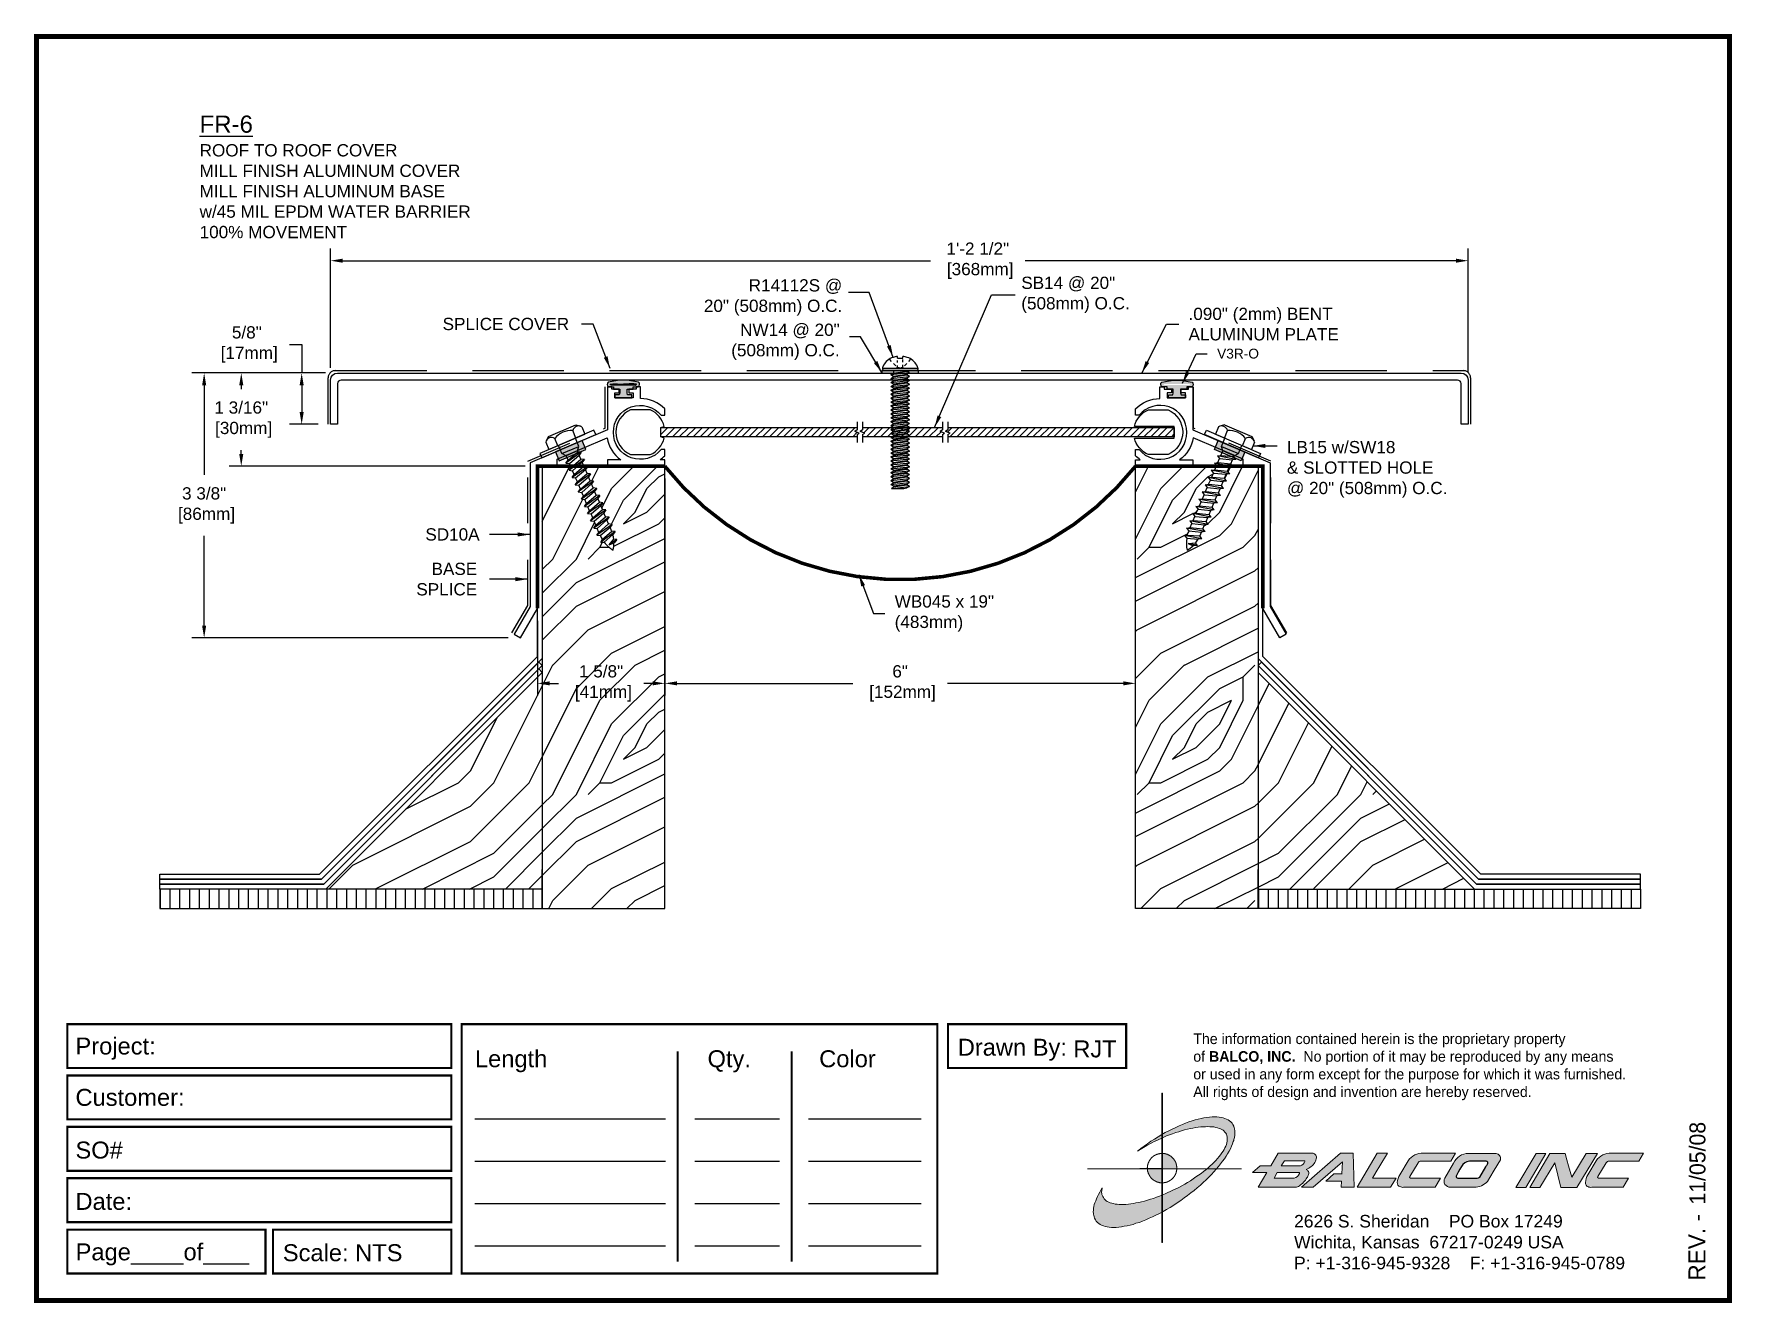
# Paper-space layout 'Layout1' of a CAD drawing. Header units: inches. Extents: x 0 to 10, y 0 to 7.5.
# The model-space entities are those that its viewports show. They can reach past a viewport. Long polylines and large blocks are cut down to what shows.
import ezdxf

# ---------------------------------------------------------------- set-up
doc = ezdxf.new("R2010")
doc.units = ezdxf.units.IN
doc.header["$MEASUREMENT"] = 0
doc.linetypes.add('DASHED2', pattern=[0.375, 0.25, -0.125])
for name, color, linetype in [('ANCHORS', 4, 'Continuous'), ('Border', 7, 'Continuous'), ('CONDITIONS', 1, 'Continuous'), ('DIMENSIONS', 3, 'Continuous'), ('FILLERS', 2, 'Continuous'), ('METALS', 7, 'Continuous'), ('TEXT', 2, 'Continuous')]:
    doc.layers.add(name, color=color, linetype=linetype)
doc.styles.add('ARIAL', font='arial.ttf')
doc.styles.add('Copyright', font='ERASDEMI.TTF')
doc.dimstyles.new('Arial', dxfattribs={"dimtxt": 0.15625, "dimasz": 0.15625, "dimexe": 0.15625, "dimexo": 0.15625, "dimgap": 0.15625, "dimtad": 0, "dimtih": 1, "dimtoh": 1, "dimdec": 4, "dimzin": 3, "dimdsep": 46, "dimlunit": 4, "dimtxsty": 'ARIAL', "dimcen": 0.15625, "dimadec": 0, "dimazin": 0, "dimtfac": 1, "dimtdec": 4, "dimtofl": 0, "dimtmove": 0, "dimatfit": 3, "dimfxl": 0, "dimfrac": 2, "dimtolj": 1, "dimtzin": 0, "dimarcsym": 0})
pattern_1 = [(0, (-1.4, 0.15), (3, 3), [0.15, -2.85]), (90, (-0.2, 1.2), (-3, 3), [0.3, -2.7]), (45, (-0.8, 0.9), (3e-16, 3), [0.2121, -0.6363, 0.2121, -0.4242, 1.485, -1.27294]), (45, (-1.55, 0), (3e-16, 3), [0.21213, -0.42426, 0.21213, -3.39412]), (45, (-0.5, 0.3), (3e-16, 3), [0.2121, -4.0305]), (45, (-0.2, 0.15), (3e-16, 3), [0.2121, -4.0305]), (45, (-0.65, 0.45), (3e-16, 3), [0.2121, -4.0305]), (45, (-0.8, 0.6), (3e-16, 3), [0.42426, -3.8184]), (45, (-0.05, 2.85), (3e-16, 3), [0.4243, -3.8184]), (45, (-1.1, 0.75), (3e-16, 3), [0.8485, -3.3941]), (45, (-1.25, 0.9), (3e-16, 3), [0.8485, -3.3941]), (45, (0.7, 1.8), (3e-16, 3), [0.8485, -3.3941]), (45, (-1.4, 1.2), (3e-16, 3), [0.6364, -3.60624]), (45, (-2, 1.65), (3e-16, 3), [0.6364, -3.60624]), (45, (-1.7, 1.35), (3e-16, 3), [0.6364, -3.60624]), (45, (0.25, 2.25), (3e-16, 3), [1.06066, -3.182]), (45, (-0.05, 2.4), (3e-16, 3), [1.06066, -3.182]), (45, (0.25, 1.65), (3e-16, 3), [1.4849, -2.7577]), (26.565, (-1.1, 0.45), (3, 1e-09), [0.3354, -6.3728]), (26.565, (-0.5, 1.35), (3, 1e-09), [0.3354, -6.3728]), (26.565, (-0.65, 1.05), (3, 1e-09), [0.3354, -6.3728]), (26.565, (-1.25, 0.15), (3, 1e-09), [0.6708, -6.0374]), (26.565, (-0.65, 1.5), (3, 1e-09), [1.00623, -5.702]), (26.565, (-0.95, 1.65), (3, 1e-09), [1.34164, -5.36656]), (26.565, (-1.25, 1.8), (3, 1e-09), [1.34164, -5.36656]), (26.565, (-1.7, 2.7), (3, 1e-09), [1.34164, -5.36656]), (26.565, (-1.7, 2.4), (3, 1e-09), [1.67705, -5.03115]), (26.565, (-1.55, 2.1), (3, 1e-09), [1.67705, -5.03115]), (63.435, (-0.5, 0.9), (2e-10, 3), [0.3354, -6.3728]), (63.435, (-0.95, 0.6), (2e-10, 3), [0.3354, -6.3728]), (63.435, (-1.4, 0.15), (2e-10, 3), [0.6708, -6.0374]), (63.435, (-0.5, 0.6), (2e-10, 3), [0.6708, -6.0374]), (63.435, (-1.7, 0), (2e-10, 3), [1.00623, -5.702]), (63.435, (-2, 0), (2e-10, 3), [1.34164, -5.36656]), (63.435, (0.7, 0.15), (2e-10, 3), [1.34164, -5.36656]), (63.435, (-0.35, 0.45), (2e-10, 3), [1.34164, -5.36656]), (63.435, (0.25, 0.15), (2e-10, 3), [1.67705, -5.03115]), (63.435, (-0.05, 0.3), (2e-10, 3), [1.67705, -5.03115])]
pattern_2 = [(0, (2.6, 0.15), (3, 3), [0.15, -2.85]), (90, (3.8, 1.2), (-3, 3), [0.3, -2.7]), (45, (3.2, 0.9), (3e-16, 3), [0.2121, -0.6363, 0.2121, -0.4242, 1.485, -1.27294]), (45, (2.45, 0), (3e-16, 3), [0.21213, -0.42426, 0.21213, -3.39412]), (45, (3.5, 0.3), (3e-16, 3), [0.21213, -4.0305]), (45, (3.8, 0.15), (3e-16, 3), [0.21213, -4.0305]), (45, (3.35, 0.45), (3e-16, 3), [0.21213, -4.0305]), (45, (3.2, 0.6), (3e-16, 3), [0.42426, -3.8184]), (45, (3.95, 2.85), (3e-16, 3), [0.42426, -3.8184]), (45, (2.9, 0.75), (3e-16, 3), [0.8485, -3.3941]), (45, (2.75, 0.9), (3e-16, 3), [0.8485, -3.3941]), (45, (4.7, 1.8), (3e-16, 3), [0.8485, -3.3941]), (45, (2.6, 1.2), (3e-16, 3), [0.6364, -3.60624]), (45, (2, 1.65), (3e-16, 3), [0.6364, -3.60624]), (45, (2.3, 1.35), (3e-16, 3), [0.6364, -3.60624]), (45, (4.25, 2.25), (3e-16, 3), [1.06066, -3.182]), (45, (3.95, 2.4), (3e-16, 3), [1.06066, -3.182]), (45, (4.25, 1.65), (3e-16, 3), [1.4849, -2.7577]), (26.565, (2.9, 0.45), (3, 1e-09), [0.3354, -6.3728]), (26.565, (3.5, 1.35), (3, 1e-09), [0.3354, -6.3728]), (26.565, (3.35, 1.05), (3, 1e-09), [0.3354, -6.3728]), (26.565, (2.75, 0.15), (3, 1e-09), [0.6708, -6.0374]), (26.565, (3.35, 1.5), (3, 1e-09), [1.00623, -5.70197]), (26.565, (3.05, 1.65), (3, 1e-09), [1.34164, -5.36656]), (26.565, (2.75, 1.8), (3, 1e-09), [1.34164, -5.36656]), (26.565, (2.3, 2.7), (3, 1e-09), [1.34164, -5.36656]), (26.565, (2.3, 2.4), (3, 1e-09), [1.67705, -5.03115]), (26.565, (2.45, 2.1), (3, 1e-09), [1.67705, -5.03115]), (63.435, (3.5, 0.9), (2e-10, 3), [0.3354, -6.3728]), (63.435, (3.05, 0.6), (2e-10, 3), [0.3354, -6.3728]), (63.435, (2.6, 0.15), (2e-10, 3), [0.6708, -6.0374]), (63.435, (3.5, 0.6), (2e-10, 3), [0.6708, -6.0374]), (63.435, (2.3, 0), (2e-10, 3), [1.00623, -5.70197]), (63.435, (2, 0), (2e-10, 3), [1.34164, -5.36656]), (63.435, (4.7, 0.15), (2e-10, 3), [1.34164, -5.36656]), (63.435, (3.65, 0.45), (2e-10, 3), [1.34164, -5.36656]), (63.435, (4.25, 0.15), (2e-10, 3), [1.67705, -5.03115]), (63.435, (3.95, 0.3), (2e-10, 3), [1.67705, -5.03115])]

psp = doc.layouts.get("Layout1")

# ---------------------------------------------------------------- texts
at = {"insert": (6.843, 1.591), "char_height": 0.0625, "width": 50.295, "attachment_point": 1, "style": 'Copyright'}
psp.add_mtext('The information contained herein is the proprietary property\\Pof {\\fEras Bold ITC|b0|i0|c0|p34;BALCO, INC.}  No portion of it may be reproduced by any means\\Por used in any form except for the purpose for which it was furnished.\\PAll rights of design and invention are hereby reserved.', dxfattribs=at)
at = {"layer": 'Border', "insert": (7.438, 0.52), "char_height": 0.074, "width": 2.3438, "attachment_point": 1, "style": 'ARIAL'}
psp.add_mtext('2626 S. Sheridan    PO Box 17249\\PWichita, Kansas  67217-0249 USA \\PP: +1-316-945-9328    F: +1-316-945-0789', dxfattribs=at)

msp = doc.modelspace()

# ---------------------------------------------------------------- texts
at = {"layer": 'TEXT', "insert": (-0.49972, 11.65496), "char_height": 0.15625, "width": 4.8184258, "attachment_point": 1, "style": 'ARIAL'}
msp.add_mtext('{\\H1.4x;\\LFR-6\\P}ROOF TO ROOF COVER\\PMILL FINISH ALUMINUM COVER\\PMILL FINISH ALUMINUM BASE\\Pw/45 MIL EPDM WATER BARRIER\\P100% MOVEMENT', dxfattribs=at)
at = {"layer": 'TEXT', "style": 'ARIAL'}
for s, insert, char_height, attachment_point in [('R14112S @\\P20" (508mm) O.C.', (7.69097, 9.33718), 0.15625, 6), ('SB14 @ 20"\\P(508mm) O.C.', (9.97339, 9.36946), 0.15625, 4), ('.090" (2mm) BENT\\PALUMINUM PLATE', (12.10501, 8.99612), 0.15625, 4), ('SPLICE COVER', (4.21027, 8.99738), 0.15625, 6), ('\\A1;NW14 @ 20"\\P(508mm) O.C.', (7.65875, 8.77111), 0.15625, 6), ('V3R-O', (12.46896, 8.61991), 0.125, 4), ('LB15 w/SW18\\P& SLOTTED HOLE\\P@ 20" (508mm) O.C.', (13.35904, 7.5071), 0.15625, 1), ('SD10A', (3.06892, 6.31564), 0.15625, 6), ('BASE\\PSPLICE', (3.03864, 5.74607), 0.15625, 6), ('WB045 x 19"\\P(483mm)', (8.35953, 5.30846), 0.15625, 4)]:
    msp.add_mtext(s, dxfattribs=dict(at, insert=insert, char_height=char_height, attachment_point=attachment_point))

# ---------------------------------------------------------------- blocks, each defined once
blk = doc.blocks.new('ACADlogo')
h = blk.add_hatch(color=256)
h.paths.add_polyline_path([(-3.346, 1.223), (-3.351, 1.223), (-3.351, 0.979), (-3.346, 0.982)])
h.paths.add_polyline_path([(-3.346, 0.961), (-3.351, 0.959), (-3.351, 0.868), (-3.346, 0.868)])
h.paths.add_polyline_path([(-3.346, 0.777), (-3.351, 0.777), (-3.351, 0.699), (-3.351, 0.695), (-3.35, 0.695), (-3.346, 0.695)])
h.paths.add_polyline_path([(-3.346, 0.864), (-3.346, 0.868), (-3.35, 0.868), (-3.351, 0.868), (-3.351, 0.777), (-3.346, 0.777), (-3.346, 0.778), (-3.348, 0.778)])
h.paths.add_polyline_path([(-3.346, 0.524), (-3.351, 0.521), (-3.351, 0.342), (-3.346, 0.342)])
h.paths.add_polyline_path([(-3.346, 0.695), (-3.351, 0.695), (-3.351, 0.621), (-3.346, 0.623)])
h.paths.add_polyline_path([(-3.346, 0.623), (-3.351, 0.621), (-3.351, 0.521), (-3.346, 0.524)])
h.paths.add_polyline_path([(-3.346, 0.982), (-3.351, 0.979), (-3.351, 0.959), (-3.346, 0.961)])
h = blk.add_hatch(color=175)
h.paths.add_polyline_path([(-3.518, 0.573), (-3.534, 0.571), (-3.548, 0.569), (-3.562, 0.567), (-3.576, 0.567), (-3.589, 0.566), (-3.602, 0.567), (-3.614, 0.568), (-3.625, 0.569), (-3.636, 0.572), (-3.646, 0.574), (-3.656, 0.577), (-3.664, 0.581), (-3.673, 0.585), (-3.679, 0.589), (-3.685, 0.595), (-3.688, 0.598), (-3.691, 0.6), (-3.695, 0.607), (-3.699, 0.614), (-3.703, 0.621), (-3.704, 0.626), (-3.705, 0.631), (-3.706, 0.637), (-3.706, 0.642), (-3.705, 0.648), (-3.705, 0.653), (-3.703, 0.659), (-3.702, 0.665), (-3.71, 0.652), (-3.717, 0.639), (-3.725, 0.626), (-3.731, 0.613), (-3.737, 0.601), (-3.741, 0.589), (-3.746, 0.577), (-3.749, 0.566), (-3.751, 0.555), (-3.753, 0.544), (-3.754, 0.538), (-3.754, 0.533), (-3.755, 0.523), (-3.754, 0.513), (-3.753, 0.508), (-3.752, 0.503), (-3.75, 0.494), (-3.748, 0.486), (-3.743, 0.477), (-3.74, 0.473), (-3.738, 0.469), (-3.734, 0.465), (-3.73, 0.461), (-3.723, 0.455), (-3.715, 0.449), (-3.706, 0.445), (-3.695, 0.44), (-3.685, 0.437), (-3.674, 0.434), (-3.661, 0.432), (-3.648, 0.431), (-3.634, 0.431), (-3.62, 0.431), (-3.604, 0.433), (-3.588, 0.435), (-3.572, 0.438), (-3.556, 0.441), (-3.538, 0.445), (-3.52, 0.449), (-3.503, 0.456), (-3.483, 0.461), (-3.464, 0.469), (-3.445, 0.477), (-3.426, 0.485), (-3.406, 0.494), (-3.385, 0.503), (-3.364, 0.514), (-3.351, 0.521), (-3.351, 0.621), (-3.364, 0.616), (-3.382, 0.609), (-3.4, 0.603), (-3.418, 0.598), (-3.436, 0.592), (-3.453, 0.587), (-3.47, 0.583), (-3.486, 0.579), (-3.503, 0.576)])
h.paths.add_polyline_path([(-3.215, 0.687), (-3.251, 0.667), (-3.289, 0.649), (-3.327, 0.631), (-3.345, 0.623), (-3.346, 0.623), (-3.346, 0.524), (-3.343, 0.525), (-3.323, 0.537), (-3.302, 0.549), (-3.28, 0.563), (-3.259, 0.577), (-3.238, 0.59), (-3.218, 0.605), (-3.198, 0.62), (-3.179, 0.635), (-3.16, 0.65), (-3.141, 0.665), (-3.123, 0.681), (-3.106, 0.696), (-3.089, 0.712), (-3.074, 0.727), (-3.058, 0.743), (-3.043, 0.759), (-3.03, 0.775), (-3.028, 0.777), (-3.085, 0.777), (-3.091, 0.772), (-3.105, 0.761), (-3.118, 0.75), (-3.134, 0.739), (-3.149, 0.729), (-3.165, 0.718), (-3.182, 0.707), (-3.198, 0.697)])
h.paths.add_polyline_path([(-2.921, 1.009), (-2.922, 1.015), (-2.924, 1.02), (-2.926, 1.029), (-2.931, 1.038), (-2.934, 1.043), (-2.936, 1.047), (-2.94, 1.05), (-2.943, 1.054), (-2.951, 1.06), (-2.959, 1.066), (-2.968, 1.071), (-2.978, 1.075), (-2.989, 1.079), (-3, 1.081), (-3.013, 1.083), (-3.026, 1.084), (-3.04, 1.084), (-3.054, 1.084), (-3.07, 1.083), (-3.085, 1.081), (-3.102, 1.079), (-3.118, 1.075), (-3.136, 1.07), (-3.153, 1.066), (-3.171, 1.06), (-3.191, 1.054), (-3.21, 1.047), (-3.229, 1.039), (-3.248, 1.031), (-3.268, 1.022), (-3.289, 1.012), (-3.31, 1.002), (-3.33, 0.991), (-3.346, 0.982), (-3.346, 0.961), (-3.342, 0.962), (-3.323, 0.971), (-3.305, 0.978), (-3.287, 0.984), (-3.268, 0.991), (-3.251, 0.996), (-3.234, 1.002), (-3.216, 1.007), (-3.199, 1.011), (-3.182, 1.015), (-3.167, 1.018), (-3.15, 1.021), (-3.136, 1.023), (-3.121, 1.025), (-3.107, 1.026), (-3.093, 1.026), (-3.079, 1.027), (-3.067, 1.026), (-3.054, 1.026), (-3.043, 1.025), (-3.032, 1.022), (-3.022, 1.02), (-3.013, 1.016), (-3.004, 1.013), (-2.997, 1.009), (-2.989, 1.005), (-2.983, 0.999), (-2.98, 0.996), (-2.978, 0.994), (-2.973, 0.987), (-2.969, 0.981), (-2.967, 0.973), (-2.965, 0.965), (-2.964, 0.957), (-2.964, 0.949), (-2.964, 0.944), (-2.965, 0.94), (-2.967, 0.93), (-2.969, 0.921), (-2.973, 0.911), (-2.978, 0.901), (-2.983, 0.891), (-2.989, 0.881), (-2.996, 0.871), (-3.004, 0.86), (-3.012, 0.849), (-3.021, 0.838), (-3.032, 0.827), (-3.042, 0.816), (-3.053, 0.805), (-3.065, 0.794), (-3.077, 0.783), (-3.085, 0.777), (-3.028, 0.777), (-3.016, 0.791), (-3.004, 0.806), (-2.992, 0.822), (-2.981, 0.837), (-2.971, 0.852), (-2.962, 0.866), (-2.954, 0.882), (-2.946, 0.896), (-2.939, 0.91), (-2.934, 0.924), (-2.929, 0.938), (-2.926, 0.944), (-2.925, 0.951), (-2.922, 0.963), (-2.92, 0.975), (-2.92, 0.982), (-2.919, 0.987), (-2.92, 0.999), (-2.92, 1.005)])
h.paths.add_polyline_path([(-3.372, 0.966), (-3.393, 0.953), (-3.415, 0.94), (-3.435, 0.925), (-3.455, 0.911), (-3.475, 0.897), (-3.494, 0.882), (-3.468, 0.898), (-3.439, 0.915), (-3.41, 0.93), (-3.396, 0.938), (-3.38, 0.945), (-3.351, 0.959), (-3.351, 0.979)])
h = blk.add_hatch(color=256)
h.paths.add_polyline_path([(-3.268, 0.814), (-3.27, 0.819), (-3.273, 0.824), (-3.276, 0.828), (-3.279, 0.833), (-3.282, 0.837), (-3.286, 0.841), (-3.29, 0.845), (-3.294, 0.849), (-3.298, 0.852), (-3.303, 0.855), (-3.308, 0.858), (-3.313, 0.86), (-3.318, 0.863), (-3.323, 0.864), (-3.328, 0.866), (-3.334, 0.867), (-3.339, 0.868), (-3.345, 0.868), (-3.346, 0.868), (-3.346, 0.777), (-3.335, 0.777), (-3.262, 0.777), (-3.262, 0.781), (-3.262, 0.787), (-3.263, 0.792), (-3.264, 0.798), (-3.265, 0.803), (-3.266, 0.808)])
h.paths.add_polyline_path([(-3.351, 0.777), (-3.436, 0.777), (-3.435, 0.773), (-3.435, 0.768), (-3.434, 0.762), (-3.432, 0.757), (-3.431, 0.752), (-3.428, 0.747), (-3.426, 0.742), (-3.423, 0.737), (-3.42, 0.732), (-3.417, 0.728), (-3.414, 0.723), (-3.41, 0.719), (-3.406, 0.716), (-3.401, 0.712), (-3.397, 0.709), (-3.392, 0.706), (-3.387, 0.704), (-3.382, 0.701), (-3.377, 0.699), (-3.372, 0.698), (-3.367, 0.696), (-3.361, 0.695), (-3.356, 0.695), (-3.351, 0.695)])
h.paths.add_polyline_path([(-3.346, 0.868), (-3.35, 0.868), (-3.351, 0.868), (-3.351, 0.777), (-3.346, 0.777)])
h = blk.add_hatch(color=256)
h.paths.add_polyline_path([(-2.438, 0.844, 0.412988), (-2.461, 0.869), (-2.663, 0.869), (-2.707, 0.794), (-2.771, 0.794), (-2.815, 0.755), (-2.73, 0.755), (-2.781, 0.668), (-2.563, 0.668, 0.107996), (-2.538, 0.677, 0.108939), (-2.494, 0.724, 0.080345), (-2.483, 0.745, 0.419497), (-2.499, 0.773, 0.149928), (-2.447, 0.815, 0.134283)])
h.paths.add_polyline_path([(-2.507, 0.821, -0.209012), (-2.532, 0.794), (-2.538, 0.794), (-2.646, 0.794), (-2.627, 0.825), (-2.51, 0.825, -0.56619)], flags=16)
h.paths.add_polyline_path([(-2.538, 0.75, -0.241309), (-2.569, 0.722), (-2.688, 0.722), (-2.669, 0.755), (-2.541, 0.755, -0.56619)], flags=16)
for points in [[(-2.285, 0.819), (-2.287, 0.748), (-2.335, 0.748), (-2.383, 0.705), (-2.29, 0.705), (-2.292, 0.668), (-2.215, 0.668), (-2.221, 0.869), (-2.295, 0.869), (-2.527, 0.668), (-2.458, 0.668)], [(-2.018, 0.869), (-2.079, 0.869), (-2.198, 0.668), (-2, 0.668), (-1.968, 0.722), (-2.107, 0.722), (-2.085, 0.759), (-2.064, 0.794)], [(-1.617, 0.869), (-1.807, 0.869, 0.270182), (-1.896, 0.825), (-1.946, 0.742, 0.109019), (-1.961, 0.695, 0.340665), (-1.945, 0.672, 0.129907), (-1.923, 0.668), (-1.738, 0.668), (-1.706, 0.722), (-1.878, 0.722), (-1.882, 0.722, -0.601242), (-1.887, 0.731), (-1.838, 0.813, -0.253048), (-1.821, 0.823), (-1.645, 0.823)], [(-1.083, 0.867), (-1.14, 0.867), (-1.261, 0.667), (-1.26, 0.667), (-1.202, 0.667)], [(-0.96, 0.83), (-0.969, 0.867), (-1.061, 0.867), (-1.179, 0.667), (-1.12, 0.667), (-1.031, 0.812), (-0.995, 0.667), (-0.9, 0.667), (-0.778, 0.867), (-0.846, 0.867), (-0.931, 0.727), (-0.951, 0.795)], [(-0.507, 0.869), (-0.697, 0.869, 0.270182), (-0.786, 0.825), (-0.836, 0.742, 0.109019), (-0.85, 0.695, 0.340665), (-0.835, 0.672, 0.129907), (-0.812, 0.668), (-0.628, 0.668), (-0.595, 0.722), (-0.768, 0.722), (-0.772, 0.722, -0.601242), (-0.777, 0.731), (-0.728, 0.813, -0.253048), (-0.71, 0.823), (-0.534, 0.823)], [(-3.346, 0.623), (-3.351, 0.621), (-3.351, 0.521), (-3.346, 0.524)]]:
    blk.add_hatch(color=256).paths.add_polyline_path(points)
h = blk.add_hatch(color=256)
h.paths.add_polyline_path([(-1.377, 0.868), (-1.383, 0.868), (-1.383, 0.868), (-1.44, 0.868), (-1.492, 0.868), (-1.541, 0.868, 0.297712), (-1.628, 0.811), (-1.68, 0.723, 0.585116), (-1.646, 0.668), (-1.506, 0.668, 0.210586), (-1.429, 0.703), (-1.415, 0.726), (-1.389, 0.769), (-1.352, 0.831, 0.4352)])
h.paths.add_polyline_path([(-1.437, 0.823, -0.603783), (-1.428, 0.805), (-1.431, 0.801), (-1.434, 0.796), (-1.438, 0.789), (-1.474, 0.728, -0.229001), (-1.489, 0.722), (-1.494, 0.722), (-1.501, 0.722), (-1.597, 0.722), (-1.604, 0.722, -0.492401), (-1.613, 0.734), (-1.601, 0.757), (-1.591, 0.775), (-1.582, 0.791, -0.238368), (-1.535, 0.823)], flags=16)
for q in [(-3.48, 0.777), (-3.351, 0.642)]:
    blk.add_line((-3.351, 0.777), q)
at = {"color": 7, "lineweight": 0}
for points in [[(-3.351, 1.223), (-3.346, 1.223), (-3.346, 0.342), (-3.351, 0.342), (-3.351, 1.223)], [(-2.292, 0.668), (-2.215, 0.668), (-2.221, 0.869), (-2.295, 0.869), (-2.527, 0.668), (-2.458, 0.668), (-2.285, 0.819), (-2.287, 0.748), (-2.286, 0.748), (-2.335, 0.748), (-2.383, 0.705), (-2.29, 0.705), (-2.292, 0.668), (-2.292, 0.668)], [(-2.198, 0.668), (-2.079, 0.869), (-2.018, 0.869), (-2.064, 0.794), (-2.085, 0.759), (-2.107, 0.722), (-1.968, 0.722), (-2, 0.668), (-2.198, 0.668), (-2.198, 0.668)], [(-1.383, 0.868), (-1.383, 0.868)], [(-1.261, 0.667), (-1.14, 0.867), (-1.083, 0.867), (-1.202, 0.667), (-1.26, 0.667), (-1.261, 0.667), (-1.261, 0.667)], [(-0.9, 0.667), (-0.995, 0.667), (-1.031, 0.812), (-1.12, 0.667), (-1.179, 0.667), (-1.061, 0.867), (-0.969, 0.867), (-0.96, 0.83), (-0.951, 0.795), (-0.931, 0.727), (-0.846, 0.867), (-0.778, 0.867), (-0.9, 0.667), (-0.9, 0.667)]]:
    blk.add_lwpolyline(points, dxfattribs=at)
at = {"color": 175, "lineweight": 0}
blk.add_lwpolyline([(-2.926, 1.029), (-2.924, 1.02), (-2.922, 1.015), (-2.921, 1.009), (-2.92, 1.005), (-2.92, 0.999), (-2.919, 0.987), (-2.92, 0.982), (-2.92, 0.975), (-2.922, 0.963), (-2.925, 0.951), (-2.926, 0.944), (-2.929, 0.938), (-2.934, 0.924), (-2.939, 0.91), (-2.946, 0.896), (-2.954, 0.882), (-2.962, 0.866), (-2.971, 0.852), (-2.981, 0.837), (-2.992, 0.822), (-3.004, 0.806), (-3.016, 0.791), (-3.03, 0.775), (-3.043, 0.759), (-3.058, 0.743), (-3.074, 0.727), (-3.089, 0.712), (-3.106, 0.696), (-3.123, 0.681), (-3.141, 0.665), (-3.16, 0.65), (-3.179, 0.635), (-3.198, 0.62), (-3.218, 0.605), (-3.238, 0.59), (-3.259, 0.577), (-3.28, 0.563), (-3.302, 0.549), (-3.323, 0.537), (-3.343, 0.525), (-3.364, 0.514), (-3.385, 0.503), (-3.406, 0.494), (-3.426, 0.485), (-3.445, 0.477), (-3.464, 0.469), (-3.483, 0.461), (-3.503, 0.456), (-3.52, 0.449), (-3.538, 0.445), (-3.556, 0.441), (-3.572, 0.438), (-3.588, 0.435), (-3.604, 0.433), (-3.62, 0.431), (-3.634, 0.431), (-3.648, 0.431), (-3.661, 0.432), (-3.674, 0.434), (-3.685, 0.437), (-3.695, 0.44), (-3.706, 0.445), (-3.715, 0.449), (-3.723, 0.455), (-3.73, 0.461), (-3.734, 0.465), (-3.738, 0.469), (-3.74, 0.473), (-3.743, 0.477), (-3.748, 0.486), (-3.75, 0.494), (-3.752, 0.503), (-3.753, 0.508), (-3.754, 0.513), (-3.755, 0.523), (-3.754, 0.533), (-3.754, 0.538), (-3.753, 0.544), (-3.751, 0.555), (-3.749, 0.566), (-3.746, 0.577), (-3.741, 0.589), (-3.737, 0.601), (-3.731, 0.613), (-3.725, 0.626), (-3.717, 0.639), (-3.71, 0.652), (-3.702, 0.665), (-3.703, 0.659), (-3.705, 0.653), (-3.705, 0.648), (-3.706, 0.642), (-3.706, 0.637), (-3.705, 0.631), (-3.704, 0.626), (-3.703, 0.621), (-3.699, 0.614), (-3.695, 0.607), (-3.691, 0.6), (-3.688, 0.598), (-3.685, 0.595), (-3.679, 0.589), (-3.673, 0.585), (-3.664, 0.581), (-3.656, 0.577), (-3.646, 0.574), (-3.636, 0.572), (-3.625, 0.569), (-3.614, 0.568), (-3.602, 0.567), (-3.589, 0.566), (-3.576, 0.567), (-3.562, 0.567), (-3.548, 0.569), (-3.534, 0.571), (-3.518, 0.573), (-3.503, 0.576), (-3.486, 0.579), (-3.47, 0.583), (-3.453, 0.587), (-3.436, 0.592), (-3.418, 0.598), (-3.4, 0.603), (-3.382, 0.609), (-3.364, 0.616), (-3.345, 0.623), (-3.327, 0.631), (-3.289, 0.649), (-3.251, 0.667), (-3.215, 0.687), (-3.198, 0.697), (-3.182, 0.707), (-3.165, 0.718), (-3.149, 0.729), (-3.134, 0.739), (-3.118, 0.75), (-3.105, 0.761), (-3.091, 0.772), (-3.077, 0.783), (-3.065, 0.794), (-3.053, 0.805), (-3.042, 0.816), (-3.032, 0.827), (-3.021, 0.838), (-3.012, 0.849), (-3.004, 0.86), (-2.996, 0.871), (-2.989, 0.881), (-2.983, 0.891), (-2.978, 0.901), (-2.973, 0.911), (-2.969, 0.921), (-2.967, 0.93), (-2.965, 0.94), (-2.964, 0.944), (-2.964, 0.949), (-2.964, 0.957), (-2.965, 0.965), (-2.967, 0.973), (-2.969, 0.981), (-2.973, 0.987), (-2.978, 0.994), (-2.98, 0.996), (-2.983, 0.999), (-2.989, 1.005), (-2.997, 1.009), (-3.004, 1.013), (-3.013, 1.016), (-3.022, 1.02), (-3.032, 1.022), (-3.043, 1.025), (-3.054, 1.026), (-3.067, 1.026), (-3.079, 1.027), (-3.093, 1.026), (-3.107, 1.026), (-3.121, 1.025), (-3.136, 1.023), (-3.15, 1.021), (-3.167, 1.018), (-3.182, 1.015), (-3.199, 1.011), (-3.216, 1.007), (-3.234, 1.002), (-3.251, 0.996), (-3.268, 0.991), (-3.287, 0.984), (-3.305, 0.978), (-3.323, 0.971), (-3.342, 0.962), (-3.38, 0.945), (-3.396, 0.938), (-3.41, 0.93), (-3.439, 0.915), (-3.468, 0.898), (-3.494, 0.882), (-3.475, 0.897), (-3.455, 0.911), (-3.435, 0.925), (-3.415, 0.94), (-3.393, 0.953), (-3.372, 0.966), (-3.351, 0.979), (-3.33, 0.991), (-3.31, 1.002), (-3.289, 1.012), (-3.268, 1.022), (-3.248, 1.031), (-3.229, 1.039), (-3.21, 1.047), (-3.191, 1.054), (-3.171, 1.06), (-3.153, 1.066), (-3.136, 1.07), (-3.118, 1.075), (-3.102, 1.079), (-3.085, 1.081), (-3.07, 1.083), (-3.054, 1.084), (-3.04, 1.084), (-3.026, 1.084), (-3.013, 1.083), (-3, 1.081), (-2.989, 1.079), (-2.978, 1.075), (-2.968, 1.071), (-2.959, 1.066), (-2.951, 1.06), (-2.943, 1.054), (-2.94, 1.05), (-2.936, 1.047), (-2.934, 1.043), (-2.931, 1.038), (-2.926, 1.029), (-2.926, 1.029)], dxfattribs=at)
at = {"color": 7, "lineweight": 0, "const_width": 0.0064}
blk.add_lwpolyline([(-3.262, 0.781), (-3.262, 0.787), (-3.263, 0.792), (-3.264, 0.798), (-3.265, 0.803), (-3.266, 0.808), (-3.268, 0.814), (-3.27, 0.819), (-3.273, 0.824), (-3.276, 0.828), (-3.279, 0.833), (-3.282, 0.837), (-3.286, 0.841), (-3.29, 0.845), (-3.294, 0.849), (-3.298, 0.852), (-3.303, 0.855), (-3.308, 0.858), (-3.313, 0.86), (-3.318, 0.863), (-3.323, 0.864), (-3.328, 0.866), (-3.334, 0.867), (-3.339, 0.868), (-3.345, 0.868), (-3.35, 0.868), (-3.356, 0.868), (-3.361, 0.867), (-3.367, 0.866), (-3.372, 0.865), (-3.377, 0.863), (-3.382, 0.862), (-3.387, 0.859), (-3.392, 0.857), (-3.397, 0.854), (-3.401, 0.851), (-3.406, 0.847), (-3.41, 0.843), (-3.414, 0.839), (-3.417, 0.835), (-3.42, 0.831), (-3.423, 0.826), (-3.426, 0.821), (-3.428, 0.816), (-3.431, 0.811), (-3.432, 0.806), (-3.434, 0.801), (-3.435, 0.795), (-3.435, 0.79), (-3.436, 0.784), (-3.436, 0.779), (-3.435, 0.773), (-3.435, 0.768), (-3.434, 0.762), (-3.432, 0.757), (-3.431, 0.752), (-3.428, 0.747), (-3.426, 0.742), (-3.423, 0.737), (-3.42, 0.732), (-3.417, 0.728), (-3.414, 0.723), (-3.41, 0.719), (-3.406, 0.716), (-3.401, 0.712), (-3.397, 0.709), (-3.392, 0.706), (-3.387, 0.704), (-3.382, 0.701), (-3.377, 0.699), (-3.372, 0.698), (-3.367, 0.696), (-3.361, 0.695), (-3.356, 0.695), (-3.35, 0.695), (-3.345, 0.695), (-3.339, 0.695), (-3.334, 0.696), (-3.328, 0.697), (-3.323, 0.698), (-3.318, 0.7), (-3.313, 0.702), (-3.308, 0.705), (-3.303, 0.708), (-3.298, 0.711), (-3.294, 0.714), (-3.29, 0.718), (-3.286, 0.721), (-3.282, 0.726), (-3.279, 0.73), (-3.276, 0.734), (-3.273, 0.739), (-3.27, 0.744), (-3.268, 0.749), (-3.266, 0.754), (-3.265, 0.76), (-3.264, 0.765), (-3.263, 0.77), (-3.262, 0.776), (-3.262, 0.781)], dxfattribs=at)
at = {"color": 7, "lineweight": 0}
for points in [[(-2.447, 0.815, 0.130368), (-2.438, 0.843, 0.448367), (-2.463, 0.869), (-2.663, 0.869), (-2.707, 0.794), (-2.771, 0.794), (-2.815, 0.755), (-2.73, 0.755), (-2.781, 0.668), (-2.563, 0.668, 0.107996), (-2.538, 0.677, 0.108939), (-2.494, 0.724, 0.077395), (-2.484, 0.744, 0.430878), (-2.499, 0.773, 0.149928)], [(-2.507, 0.821, -0.209012), (-2.532, 0.794), (-2.538, 0.794), (-2.646, 0.794), (-2.627, 0.825), (-2.512, 0.825), (-2.509, 0.825, -0.531288)], [(-1.838, 0.813), (-1.887, 0.731, 0.587385), (-1.882, 0.722), (-1.878, 0.722), (-1.706, 0.722), (-1.738, 0.668), (-1.923, 0.668, -0.129907), (-1.945, 0.672, -0.349839), (-1.961, 0.696, -0.107341), (-1.946, 0.742), (-1.896, 0.825, -0.270182), (-1.807, 0.869), (-1.617, 0.869), (-1.645, 0.823), (-1.821, 0.823, 0.252436)], [(-1.68, 0.723, 0.585116), (-1.646, 0.668), (-1.506, 0.668, 0.210586), (-1.429, 0.703), (-1.415, 0.726), (-1.389, 0.769), (-1.352, 0.831, 0.4352), (-1.377, 0.868), (-1.383, 0.868), (-1.383, 0.868), (-1.44, 0.868), (-1.492, 0.868), (-1.541, 0.868, 0.297712), (-1.628, 0.811)], [(-0.728, 0.813), (-0.777, 0.731, 0.587385), (-0.772, 0.722), (-0.768, 0.722), (-0.595, 0.722), (-0.628, 0.668), (-0.812, 0.668, -0.129907), (-0.835, 0.672, -0.349839), (-0.85, 0.696, -0.107341), (-0.836, 0.742), (-0.786, 0.825, -0.270182), (-0.697, 0.869), (-0.507, 0.869), (-0.534, 0.823), (-0.71, 0.823, 0.252436)], [(-2.569, 0.722), (-2.688, 0.722), (-2.669, 0.755), (-2.543, 0.755), (-2.54, 0.755, -0.531288), (-2.538, 0.75, -0.241309)]]:
    blk.add_lwpolyline(points, format="xyb", close=True, dxfattribs=at)
blk.add_lwpolyline([(-1.437, 0.823), (-1.535, 0.823, 0.238368), (-1.582, 0.791), (-1.591, 0.775), (-1.601, 0.757), (-1.613, 0.734, 0.490298), (-1.604, 0.722), (-1.597, 0.722), (-1.501, 0.722), (-1.494, 0.722), (-1.489, 0.722, 0.229001), (-1.474, 0.728), (-1.438, 0.789), (-1.434, 0.796), (-1.431, 0.801), (-1.428, 0.805, 0.603783)], format="xyb", close=True)
blk.add_lwpolyline([(-2.879, 0.777, 0.00455, 0.00455, 0), (-3.791, 0.777, 0.00183, 0.00183, 0), (-3.791, 0.777, 0.00183, 0.00183, 0)], format="xyseb", dxfattribs=at)
blk = doc.blocks.new('Quantity Data')
at = {"layer": 'Border', "color": 253}
for p, q in [((2.755, 1.254), (3.881, 1.254)), ((4.054, 1.254), (4.553, 1.254)), ((4.725, 1.254), (5.389, 1.254)), ((2.755, 1.004), (3.881, 1.004)), ((4.054, 1.004), (4.553, 1.004)), ((4.725, 1.004), (5.389, 1.004)), ((2.755, 0.754), (3.881, 0.754)), ((4.054, 0.754), (4.553, 0.754)), ((4.725, 0.754), (5.389, 0.754)), ((2.755, 0.504), (3.881, 0.504)), ((4.054, 0.504), (4.553, 0.504)), ((4.725, 0.504), (5.389, 0.504))]:
    blk.add_line(p, q, dxfattribs=at)
at = {"layer": 'Border', "const_width": 0.0125}
blk.add_lwpolyline([(5.485, 0.341), (2.678, 0.341), (2.678, 1.813), (5.485, 1.813)], close=True, dxfattribs=at)
for points in [[(3.953, 1.653), (3.953, 0.412)], [(4.625, 1.653), (4.625, 0.412)]]:
    blk.add_lwpolyline(points, dxfattribs=at)
at = {"layer": 'Border', "style": 'ARIAL'}
for s, p in [('Length', (2.756, 1.559)), ('Qty.', (4.129, 1.559)), ('Color', (4.788, 1.559))]:
    blk.add_text(s, height=0.1, dxfattribs=at).set_placement(p)
blk = doc.blocks.new('Drawn By')
at = {"layer": 'Border', "const_width": 0.0125}
blk.add_lwpolyline([(5.38, 1.813), (6.432, 1.813), (6.432, 1.554), (5.38, 1.554)], close=True, dxfattribs=at)
at = {"layer": 'Border', "style": 'ARIAL'}
blk.add_text('Drawn By: ', height=0.1, dxfattribs=at).set_placement((5.438, 1.627))
blk.add_attdef('XXX', (6.12, 1.617), '', height=0.1, dxfattribs=at)
blk = doc.blocks.new('Project Info')
at = {"layer": 'Border', "const_width": 0.0125}
for points in [[(0.182, 1.813), (2.448, 1.813), (2.448, 1.554), (0.182, 1.554)], [(0.182, 1.51), (2.448, 1.51), (2.448, 1.251), (0.182, 1.251)], [(0.182, 1.207), (2.448, 1.207), (2.448, 0.947), (0.182, 0.947)], [(0.182, 0.904), (2.448, 0.904), (2.448, 0.644), (0.182, 0.644)], [(0.182, 0.6), (1.352, 0.6), (1.352, 0.341), (0.182, 0.341)], [(1.396, 0.6), (2.448, 0.6), (2.448, 0.341), (1.396, 0.341)]]:
    blk.add_lwpolyline(points, close=True, dxfattribs=at)
at = {"layer": 'Border', "style": 'ARIAL'}
for s, p in [('Project:', (0.23, 1.634)), ('Customer:', (0.23, 1.331)), ('SO#', (0.23, 1.02)), ('Date:', (0.23, 0.717)), ('Page%%u        %%uof%%u       ', (0.231, 0.419)), ('Scale: NTS', (1.454, 0.414))]:
    blk.add_text(s, height=0.1, dxfattribs=at).set_placement(p)
blk = doc.blocks.new('REV')
at = {"style": 'Copyright'}
blk.add_text('REV. -', height=0.1, rotation=90, dxfattribs=at).set_placement((-0.142, 0.117))
at = {"style": 'Copyright', "flags": 4}
blk.add_attdef('REVISIONDATE', (-0.142, 0.566), '', height=0.0938, rotation=90, dxfattribs=at)
blk = doc.blocks.new('*D6')
at = {"layer": 'Defpoints', "color": 0}
for p in [(1.259, 8.374), (0.031, 7.186), (3.805, 7.186)]:
    blk.add_point(p, dxfattribs=at)
at = {"layer": 'DIMENSIONS', "color": 0, "lineweight": -2}
for p, q in [((1.103, 8.374), (-0.125, 8.374)), ((0.031, 8.217), (0.031, 8.168)), ((0.031, 7.342), (0.031, 7.392)), ((3.649, 7.186), (-0.125, 7.186))]:
    blk.add_line(p, q, dxfattribs=at)
at = {"layer": 'DIMENSIONS', "color": 0}
for points in [[(0.005, 8.217), (0.057, 8.217), (0.031, 8.374)], [(0.005, 7.342), (0.057, 7.342), (0.031, 7.186)]]:
    blk.add_solid(points, dxfattribs=at)
at = {"layer": 'DIMENSIONS', "color": 0, "insert": (0.031, 7.78), "char_height": 0.15625, "attachment_point": 5, "style": 'ARIAL'}
blk.add_mtext('\\A1;1 3/16"\\P [30mm]', dxfattribs=at)
blk = doc.blocks.new('*D7')
at = {"layer": 'Defpoints', "color": 0}
for p in [(5.429, 7.186), (3.806, 5.374), (5.429, 4.418)]:
    blk.add_point(p, dxfattribs=at)
at = {"layer": 'DIMENSIONS', "color": 0, "lineweight": -2}
for p, q in [((5.429, 7.03), (5.429, 4.262)), ((3.806, 5.217), (3.806, 4.262)), ((3.962, 4.418), (4.074, 4.418)), ((5.273, 4.418), (5.161, 4.418))]:
    blk.add_line(p, q, dxfattribs=at)
at = {"layer": 'DIMENSIONS', "color": 0}
for points in [[(3.962, 4.444), (3.962, 4.392), (3.806, 4.418)], [(5.273, 4.444), (5.273, 4.392), (5.429, 4.418)]]:
    blk.add_solid(points, dxfattribs=at)
at = {"layer": 'DIMENSIONS', "color": 0, "insert": (4.617, 4.418), "char_height": 0.1562, "attachment_point": 5, "style": 'ARIAL'}
blk.add_mtext('\\A1;1 5/8"\\P [41mm]', dxfattribs=at)
blk = doc.blocks.new('*D8')
at = {"layer": 'Defpoints', "color": 0}
for p in [(1.259, 8.374), (0.801, 7.721), (1.169, 7.721)]:
    blk.add_point(p, dxfattribs=at)
at = {"layer": 'DIMENSIONS', "color": 0, "lineweight": -2}
for p, q in [((0.645, 8.738), (0.801, 8.738)), ((0.801, 8.738), (0.801, 8.374)), ((1.103, 8.374), (0.645, 8.374)), ((0.801, 8.217), (0.801, 7.877)), ((1.013, 7.721), (0.645, 7.721))]:
    blk.add_line(p, q, dxfattribs=at)
at = {"layer": 'DIMENSIONS', "color": 0}
for points in [[(0.775, 8.217), (0.827, 8.217), (0.801, 8.374)], [(0.775, 7.877), (0.827, 7.877), (0.801, 7.721)]]:
    blk.add_solid(points, dxfattribs=at)
at = {"layer": 'DIMENSIONS', "color": 0, "insert": (0.102, 8.738), "char_height": 0.1562, "attachment_point": 5, "style": 'ARIAL'}
blk.add_mtext('\\A1;5/8"\\P [17mm]', dxfattribs=at)
blk = doc.blocks.new('*D9')
at = {"layer": 'Defpoints', "color": 0}
for p in [(5.429, 4.418), (11.429, 4.418), (11.429, 4.418)]:
    blk.add_point(p, dxfattribs=at)
at = {"layer": 'DIMENSIONS', "color": 0, "lineweight": -2}
for p, q in [((5.586, 4.418), (7.825, 4.418)), ((11.273, 4.418), (9.033, 4.418))]:
    blk.add_line(p, q, dxfattribs=at)
at = {"layer": 'DIMENSIONS', "color": 0}
for points in [[(5.586, 4.444), (5.586, 4.392), (5.429, 4.418)], [(11.273, 4.444), (11.273, 4.392), (11.429, 4.418)]]:
    blk.add_solid(points, dxfattribs=at)
at = {"layer": 'DIMENSIONS', "color": 0, "insert": (8.429, 4.418), "char_height": 0.1562, "attachment_point": 5, "style": 'ARIAL'}
blk.add_mtext('\\A1;6"\\P [152mm]', dxfattribs=at)
blk = doc.blocks.new('*D10')
at = {"layer": 'Defpoints', "color": 0}
for p in [(15.669, 9.805), (1.169, 8.284), (15.669, 8.23)]:
    blk.add_point(p, dxfattribs=at)
at = {"layer": 'DIMENSIONS', "color": 0, "lineweight": -2}
for p, q in [((1.169, 8.44), (1.169, 9.961)), ((15.669, 8.386), (15.669, 9.961)), ((1.325, 9.805), (8.815, 9.805)), ((15.513, 9.805), (10.023, 9.805))]:
    blk.add_line(p, q, dxfattribs=at)
at = {"layer": 'DIMENSIONS', "color": 0}
for points in [[(1.325, 9.831), (1.325, 9.779), (1.169, 9.805)], [(15.513, 9.831), (15.513, 9.779), (15.669, 9.805)]]:
    blk.add_solid(points, dxfattribs=at)
at = {"layer": 'DIMENSIONS', "color": 0, "insert": (9.419, 9.805), "char_height": 0.15625, "attachment_point": 5, "style": 'ARIAL'}
blk.add_mtext('\\A1;1\'-2 1/2"\\P [368mm]', dxfattribs=at)
blk = doc.blocks.new('NW14')
blk.add_hatch(color=256).paths.add_polyline_path([(0.2325, -0.03), (0.2325, 0), (-0.2325, 0), (-0.2325, -0.03)])
blk.add_lwpolyline([(-0.2325, -0.03), (0.2325, -0.03), (0.2325, 0), (-0.2325, 0)], close=True)
blk = doc.blocks.new('LB15')
for p, q in [((-0.25, 0.102), (-0.25, 0)), ((-0.25, 0), (0.25, 0)), ((-0.19, 0.156), (-0.238, 0.116)), ((-0.19, 0.156), (0.19, 0.156)), ((-0.125, 0), (-0.125, 0.102)), ((-0.117, -0.112), (-0.117, 0)), ((0.117, -0.112), (0.117, 0)), ((0.125, 0), (0.125, 0.102)), ((0.19, 0.156), (0.238, 0.116)), ((0.25, 0.102), (0.25, 0)), ((-0.078, -0.158), (-0.117, -0.112)), ((-0.117, -0.112), (0.117, -0.112)), ((0.117, -0.194), (-0.117, -0.244)), ((-0.078, -0.221), (-0.078, -0.158)), ((0.078, -0.158), (-0.078, -0.158)), ((-0.078, -0.221), (0.078, -0.171)), ((-0.078, -0.266), (0.078, -0.216)), ((0.078, -0.158), (0.117, -0.112)), ((0.078, -0.171), (0.078, -0.158)), ((0.117, -0.194), (0.078, -0.171)), ((0.117, -0.194), (0.078, -0.216)), ((0.078, -0.271), (0.078, -0.216)), ((-0.117, -0.244), (-0.078, -0.221)), ((-0.117, -0.244), (-0.078, -0.266)), ((0.117, -0.294), (-0.117, -0.344)), ((-0.117, -0.344), (-0.078, -0.321)), ((-0.117, -0.344), (-0.078, -0.366)), ((0.117, -0.394), (-0.117, -0.444)), ((-0.117, -0.444), (-0.078, -0.421)), ((-0.078, -0.321), (-0.078, -0.266)), ((-0.078, -0.321), (0.078, -0.271)), ((-0.078, -0.366), (0.078, -0.316)), ((-0.078, -0.421), (-0.078, -0.366)), ((-0.078, -0.421), (0.078, -0.371)), ((-0.078, -0.466), (0.078, -0.416)), ((0.117, -0.294), (0.078, -0.271)), ((0.117, -0.294), (0.078, -0.316)), ((0.078, -0.371), (0.078, -0.316)), ((0.117, -0.394), (0.078, -0.371)), ((0.117, -0.394), (0.078, -0.416)), ((0.078, -0.471), (0.078, -0.416)), ((-0.117, -0.444), (-0.078, -0.466)), ((0.117, -0.494), (-0.117, -0.544)), ((-0.117, -0.544), (-0.078, -0.521)), ((-0.117, -0.544), (-0.078, -0.566)), ((0.117, -0.594), (-0.117, -0.644)), ((-0.117, -0.644), (-0.078, -0.621)), ((-0.117, -0.644), (-0.078, -0.666)), ((-0.078, -0.521), (-0.078, -0.466)), ((-0.078, -0.521), (0.078, -0.471)), ((-0.078, -0.566), (0.078, -0.516)), ((-0.078, -0.621), (-0.078, -0.566)), ((-0.078, -0.621), (0.078, -0.571)), ((-0.078, -0.666), (0.078, -0.616)), ((0.117, -0.494), (0.078, -0.471)), ((0.117, -0.494), (0.078, -0.516)), ((0.078, -0.571), (0.078, -0.516)), ((0.117, -0.594), (0.078, -0.571)), ((0.117, -0.594), (0.078, -0.616)), ((0.078, -0.671), (0.078, -0.616)), ((0.117, -0.694), (-0.117, -0.744)), ((-0.117, -0.744), (-0.078, -0.721)), ((-0.117, -0.744), (-0.078, -0.766)), ((0.117, -0.794), (-0.117, -0.844)), ((-0.117, -0.844), (-0.078, -0.821)), ((-0.117, -0.844), (-0.078, -0.866)), ((-0.078, -0.721), (-0.078, -0.666)), ((-0.078, -0.721), (0.078, -0.671)), ((-0.078, -0.766), (0.078, -0.716)), ((-0.078, -0.821), (-0.078, -0.766)), ((-0.078, -0.821), (0.078, -0.771)), ((-0.078, -0.866), (0.078, -0.816)), ((0.117, -0.694), (0.078, -0.671)), ((0.117, -0.694), (0.078, -0.716)), ((0.078, -0.771), (0.078, -0.716)), ((0.117, -0.794), (0.078, -0.771)), ((0.117, -0.794), (0.078, -0.816)), ((0.078, -0.871), (0.078, -0.816)), ((0.117, -0.894), (-0.117, -0.944)), ((-0.117, -0.944), (-0.078, -0.921)), ((-0.117, -0.944), (-0.078, -0.966)), ((0.117, -0.994), (-0.117, -1.044)), ((-0.117, -1.044), (-0.078, -1.021)), ((-0.117, -1.044), (-0.078, -1.066)), ((-0.078, -0.921), (-0.078, -0.866)), ((-0.078, -0.921), (0.078, -0.871)), ((-0.078, -0.966), (0.078, -0.916)), ((-0.078, -1.021), (-0.078, -0.966)), ((-0.078, -1.021), (0.078, -0.971)), ((-0.078, -1.066), (0.078, -1.016)), ((-0.078, -1.121), (-0.078, -1.066)), ((-0.078, -1.121), (0.078, -1.071)), ((0.117, -0.894), (0.078, -0.871)), ((0.117, -0.894), (0.078, -0.916)), ((0.078, -0.971), (0.078, -0.916)), ((0.117, -0.994), (0.078, -0.971)), ((0.117, -0.994), (0.078, -1.016)), ((0.078, -1.071), (0.078, -1.016)), ((0.117, -1.094), (0.078, -1.071)), ((0.117, -1.094), (-0.117, -1.144)), ((-0.117, -1.144), (-0.078, -1.121)), ((-0.117, -1.144), (-0.078, -1.166)), ((0.117, -1.194), (-0.117, -1.244)), ((-0.117, -1.244), (-0.078, -1.221)), ((-0.117, -1.244), (-0.078, -1.266)), ((0.117, -1.294), (-0.105, -1.344)), ((-0.078, -1.166), (0.078, -1.116)), ((-0.078, -1.221), (-0.078, -1.166)), ((-0.078, -1.221), (0.078, -1.171)), ((-0.078, -1.266), (0.078, -1.216)), ((-0.074, -1.323), (0.078, -1.271)), ((0.117, -1.294), (0.075, -1.317)), ((0.117, -1.094), (0.078, -1.116)), ((0.078, -1.171), (0.078, -1.116)), ((0.117, -1.194), (0.078, -1.171)), ((0.117, -1.194), (0.078, -1.216)), ((0.078, -1.266), (0.078, -1.216)), ((0.117, -1.294), (0.078, -1.271)), ((-0.105, -1.344), (-0.074, -1.323)), ((-0.105, -1.344), (-0.066, -1.362)), ((-0.066, -1.362), (0.075, -1.317)), ((-0.022, -1.418), (0.063, -1.374)), ((0.096, -1.393), (-0.022, -1.418)), ((-0.022, -1.418), (0.047, -1.42)), ((0.096, -1.393), (0.047, -1.42)), ((0.096, -1.393), (0.063, -1.374))]:
    blk.add_line(p, q)
for centre, radius, start, end in [((-0.188, 0.057), 0.077, 35.7751, 144.2249), ((0, -0.126), 0.26, 61.2813, 118.7187), ((0.187, 0.057), 0.077, 35.7751, 144.2249), ((0.311, -1.266), 0.389, 180, 188.3837), ((-0.311, -1.266), 0.389, 359.2771, 0), ((0.311, -1.266), 0.389, 194.3207, 216.9667), ((-0.311, -1.266), 0.389, 323.0333, 336.7752), ((-0.311, -1.266), 0.389, 343.9655, 352.4485)]:
    blk.add_arc(centre, radius, start, end)
blk = doc.blocks.new('*D14')
at = {"layer": 'Defpoints', "color": 0}
for p in [(1.259, 8.374), (-0.442, 4.999), (3.589, 4.999)]:
    blk.add_point(p, dxfattribs=at)
at = {"layer": 'DIMENSIONS', "color": 0, "lineweight": -2}
for p, q in [((1.103, 8.374), (-0.598, 8.374)), ((-0.442, 8.217), (-0.442, 7.074)), ((-0.442, 5.155), (-0.442, 6.299)), ((3.433, 4.999), (-0.598, 4.999))]:
    blk.add_line(p, q, dxfattribs=at)
at = {"layer": 'DIMENSIONS', "color": 0}
for points in [[(-0.468, 8.217), (-0.416, 8.217), (-0.442, 8.374)], [(-0.468, 5.155), (-0.416, 5.155), (-0.442, 4.999)]]:
    blk.add_solid(points, dxfattribs=at)
at = {"layer": 'DIMENSIONS', "color": 0, "insert": (-0.442, 6.686), "char_height": 0.1562, "attachment_point": 5, "style": 'ARIAL'}
blk.add_mtext('\\A1;3 3/8"\\P [86mm]', dxfattribs=at)
blk = doc.blocks.new('V3RforCM')
h = blk.add_hatch(color=256)
h.paths.add_polyline_path([(6.209, 8.255, 0.579646), (6.213, 8.198), (6.276, 8.198), (6.276, 8.167), (6.355, 8.167), (6.355, 8.12), (6.349, 8.094), (6.294, 8.094), (6.294, 8.059), (6.509, 8.059), (6.509, 8.094), (6.454, 8.094), (6.448, 8.12), (6.448, 8.167), (6.526, 8.167), (6.526, 8.198), (6.59, 8.198, 0.579646), (6.594, 8.255, 0.144656)])
edge = h.paths.add_edge_path(flags=16)
edge.add_spline(control_points=[(6.246, 8.22), (6.245, 8.22), (6.2, 8.241), (6.298, 8.232), (6.401, 8.233)], knot_values=[0.028497, 0.028497, 0.028497, 0.028497, 0.032831, 0.201023, 0.201023, 0.201023, 0.201023], degree=3, periodic=0)
edge.add_spline(control_points=[(6.401, 8.233), (6.505, 8.232), (6.603, 8.241), (6.558, 8.22), (6.557, 8.22)], knot_values=[0.028497, 0.028497, 0.028497, 0.028497, 0.196688, 0.201023, 0.201023, 0.201023, 0.201023], degree=3, periodic=0)
edge.add_line((6.557, 8.22), (6.246, 8.22))
blk.add_lwpolyline([(6.594, 8.255, 0.144656), (6.209, 8.255, 0.579646), (6.213, 8.198), (6.276, 8.198), (6.276, 8.167), (6.355, 8.167), (6.355, 8.12), (6.349, 8.094), (6.294, 8.094), (6.294, 8.059), (6.509, 8.059), (6.509, 8.094), (6.454, 8.094), (6.448, 8.12), (6.448, 8.167), (6.526, 8.167), (6.526, 8.198), (6.59, 8.198, 0.579646)], format="xyb", close=True)
blk = doc.blocks.new('SB10')
h = blk.add_hatch()
h.set_pattern_fill('ANSI31', color=256, scale=0.5, style=0)
h.paths.add_polyline_path([(1.79, -0.011), (1.733, 0.011), (1.762, 0.03), (1.762, 0.06), (-0.738, 0.06), (-0.738, -0.06), (1.762, -0.06), (1.762, -0.03)])
h.paths.add_polyline_path([(2.82, 0.011), (2.849, 0.03), (2.849, 0.06), (1.832, 0.06), (1.832, 0.03), (1.803, 0.011), (1.86, -0.011), (1.832, -0.03), (1.832, -0.06), (2.849, -0.06), (2.849, -0.03), (2.877, -0.011)])
h.paths.add_polyline_path([(5.805, 0.06), (2.919, 0.06), (2.919, 0.03), (2.89, 0.011), (2.947, -0.011), (2.919, -0.03), (2.919, -0.06), (5.805, -0.06)])
for p, q in [((1.762, 0.03), (1.733, 0.011)), ((1.79, -0.011), (1.733, 0.011)), ((1.762, 0.13), (1.762, 0.03)), ((1.832, 0.03), (1.803, 0.011)), ((1.86, -0.011), (1.803, 0.011)), ((1.832, 0.13), (1.832, 0.03)), ((2.849, 0.03), (2.82, 0.011)), ((2.877, -0.011), (2.82, 0.011)), ((2.849, 0.13), (2.849, 0.03)), ((2.919, 0.03), (2.89, 0.011)), ((2.947, -0.011), (2.89, 0.011)), ((2.919, 0.13), (2.919, 0.03)), ((1.762, -0.03), (1.79, -0.011)), ((1.762, -0.03), (1.762, -0.13)), ((1.832, -0.03), (1.86, -0.011)), ((1.832, -0.03), (1.832, -0.13)), ((2.849, -0.03), (2.877, -0.011)), ((2.849, -0.03), (2.849, -0.13)), ((2.919, -0.03), (2.947, -0.011)), ((2.919, -0.03), (2.919, -0.13))]:
    blk.add_line(p, q)
for points in [[(-0.696, 0.074, 0.233897), (-0.875, 0.286), (-1.125, 0.286, 0.654654), (-1.125, -0.286), (-0.875, -0.286, 0.233897), (-0.696, -0.074), (-0.738, -0.06), (-0.738, 0.06)], [(5.805, 0.074), (5.296, 0.074, -0.233897), (5.475, 0.286), (5.725, 0.286, -0.654654), (5.725, -0.286), (5.475, -0.286, -0.233897), (5.296, -0.074), (5.805, -0.074)]]:
    blk.add_lwpolyline(points, format="xyb", close=True)
for points in [[(-0.738, 0.06), (1.762, 0.06)], [(1.832, 0.06), (2.849, 0.06)], [(2.919, 0.06), (5.805, 0.06), (5.805, -0.06), (2.919, -0.06)], [(1.762, -0.06), (-0.738, -0.06)], [(2.849, -0.06), (1.832, -0.06)]]:
    blk.add_lwpolyline(points)
blk = doc.blocks.new('R14112')
for p, q in [((-0.226, 0.031), (0.226, 0.031)), ((-0.226, 0.031), (-0.22, 0)), ((-0.22, 0), (0.22, 0)), ((-0.109, 0.116), (-0.133, 0.141)), ((-0.057, 0.062), (-0.086, 0.092)), ((-0.085, 0), (-0.085, -0.03)), ((-0.034, 0.038), (-0.042, 0.046)), ((-0.034, 0.161), (-0.034, 0.182)), ((-0.034, 0.161), (0.034, 0.161)), ((-0.034, 0.103), (-0.034, 0.131)), ((-0.034, 0.038), (-0.034, 0.065)), ((-0.034, 0.038), (-0.01, 0.038)), ((0.01, 0.038), (0.034, 0.038)), ((0.034, 0.161), (0.034, 0.182)), ((0.034, 0.106), (0.034, 0.142)), ((0.034, 0.038), (0.034, 0.073)), ((0.034, 0.038), (0.042, 0.046)), ((0.057, 0.062), (0.086, 0.092)), ((0.085, 0), (0.085, -0.005)), ((0.109, 0.116), (0.133, 0.141)), ((0.226, 0.031), (0.22, 0)), ((-0.119, -0.05), (0.119, -0.025)), ((-0.119, -0.05), (-0.085, -0.03)), ((-0.119, -0.05), (-0.085, -0.07)), ((-0.119, -0.1), (0.119, -0.075)), ((-0.119, -0.1), (-0.085, -0.08)), ((-0.119, -0.1), (-0.085, -0.12)), ((-0.119, -0.15), (0.119, -0.125)), ((-0.119, -0.15), (-0.085, -0.13)), ((-0.119, -0.15), (-0.085, -0.17)), ((-0.119, -0.2), (0.119, -0.175)), ((-0.119, -0.2), (-0.085, -0.18)), ((-0.119, -0.2), (-0.085, -0.22)), ((-0.085, -0.03), (0.085, -0.005)), ((-0.085, -0.07), (0.085, -0.045)), ((-0.085, -0.08), (0.085, -0.055)), ((-0.085, -0.07), (-0.085, -0.08)), ((-0.085, -0.12), (0.085, -0.095)), ((-0.085, -0.13), (0.085, -0.105)), ((-0.085, -0.12), (-0.085, -0.13)), ((-0.085, -0.17), (0.085, -0.145)), ((-0.085, -0.18), (0.085, -0.155)), ((-0.085, -0.17), (-0.085, -0.18)), ((-0.085, -0.22), (0.085, -0.195)), ((-0.085, -0.23), (0.085, -0.205)), ((0.119, -0.025), (0.085, -0.005)), ((0.119, -0.025), (0.085, -0.045)), ((0.085, -0.045), (0.085, -0.055)), ((0.119, -0.075), (0.085, -0.055)), ((0.119, -0.075), (0.085, -0.095)), ((0.085, -0.095), (0.085, -0.105)), ((0.119, -0.125), (0.085, -0.105)), ((0.119, -0.125), (0.085, -0.145)), ((0.085, -0.145), (0.085, -0.155)), ((0.119, -0.175), (0.085, -0.155)), ((0.119, -0.175), (0.085, -0.195)), ((0.085, -0.195), (0.085, -0.205)), ((0.119, -0.225), (0.085, -0.205)), ((-0.119, -0.25), (0.119, -0.225)), ((-0.119, -0.25), (-0.085, -0.23)), ((-0.119, -0.25), (-0.085, -0.27)), ((-0.119, -0.3), (0.119, -0.275)), ((-0.119, -0.3), (-0.085, -0.28)), ((-0.119, -0.3), (-0.085, -0.32)), ((-0.119, -0.35), (0.119, -0.325)), ((-0.119, -0.35), (-0.085, -0.33)), ((-0.119, -0.35), (-0.085, -0.37)), ((-0.119, -0.4), (0.119, -0.375)), ((-0.119, -0.4), (-0.085, -0.38)), ((-0.119, -0.4), (-0.085, -0.42)), ((-0.119, -0.45), (0.119, -0.425)), ((-0.119, -0.45), (-0.085, -0.43)), ((-0.085, -0.22), (-0.085, -0.23)), ((-0.085, -0.27), (0.085, -0.245)), ((-0.085, -0.28), (0.085, -0.255)), ((-0.085, -0.27), (-0.085, -0.28)), ((-0.085, -0.32), (0.085, -0.295)), ((-0.085, -0.33), (0.085, -0.305)), ((-0.085, -0.32), (-0.085, -0.33)), ((-0.085, -0.37), (0.085, -0.345)), ((-0.085, -0.38), (0.085, -0.355)), ((-0.085, -0.37), (-0.085, -0.38)), ((-0.085, -0.42), (0.085, -0.395)), ((-0.085, -0.43), (0.085, -0.405)), ((-0.085, -0.42), (-0.085, -0.43)), ((0.119, -0.225), (0.085, -0.245)), ((0.085, -0.245), (0.085, -0.255)), ((0.119, -0.275), (0.085, -0.255)), ((0.119, -0.275), (0.085, -0.295)), ((0.085, -0.295), (0.085, -0.305)), ((0.119, -0.325), (0.085, -0.305)), ((0.119, -0.325), (0.085, -0.345)), ((0.085, -0.345), (0.085, -0.355)), ((0.119, -0.375), (0.085, -0.355)), ((0.119, -0.375), (0.085, -0.395)), ((0.085, -0.395), (0.085, -0.405)), ((0.119, -0.425), (0.085, -0.405)), ((0.119, -0.425), (0.085, -0.445)), ((-0.119, -0.45), (-0.085, -0.47)), ((-0.119, -0.5), (0.119, -0.475)), ((-0.119, -0.5), (-0.085, -0.48)), ((-0.119, -0.5), (-0.085, -0.52)), ((-0.119, -0.55), (0.119, -0.525)), ((-0.119, -0.55), (-0.085, -0.53)), ((-0.119, -0.55), (-0.085, -0.57)), ((-0.119, -0.6), (0.119, -0.575)), ((-0.119, -0.6), (-0.085, -0.58)), ((-0.119, -0.6), (-0.085, -0.62)), ((-0.119, -0.65), (0.119, -0.625)), ((-0.119, -0.65), (-0.085, -0.63)), ((-0.085, -0.47), (0.085, -0.445)), ((-0.085, -0.48), (0.085, -0.455)), ((-0.085, -0.47), (-0.085, -0.48)), ((-0.085, -0.52), (0.085, -0.495)), ((-0.085, -0.53), (0.085, -0.505)), ((-0.085, -0.52), (-0.085, -0.53)), ((-0.085, -0.57), (0.085, -0.545)), ((-0.085, -0.58), (0.085, -0.555)), ((-0.085, -0.57), (-0.085, -0.58)), ((-0.085, -0.62), (0.085, -0.595)), ((-0.085, -0.63), (0.085, -0.605)), ((-0.085, -0.62), (-0.085, -0.63)), ((-0.085, -0.67), (0.085, -0.645)), ((0.085, -0.445), (0.085, -0.455)), ((0.119, -0.475), (0.085, -0.455)), ((0.119, -0.475), (0.085, -0.495)), ((0.085, -0.495), (0.085, -0.505)), ((0.119, -0.525), (0.085, -0.505)), ((0.119, -0.525), (0.085, -0.545)), ((0.085, -0.545), (0.085, -0.555)), ((0.119, -0.575), (0.085, -0.555)), ((0.119, -0.575), (0.085, -0.595)), ((0.085, -0.595), (0.085, -0.605)), ((0.119, -0.625), (0.085, -0.605)), ((0.119, -0.625), (0.085, -0.645)), ((0.085, -0.645), (0.085, -0.655)), ((-0.119, -0.65), (-0.085, -0.67)), ((-0.119, -0.7), (0.119, -0.675)), ((-0.119, -0.7), (-0.085, -0.68)), ((-0.119, -0.7), (-0.085, -0.72)), ((-0.119, -0.75), (0.119, -0.725)), ((-0.119, -0.75), (-0.085, -0.73)), ((-0.119, -0.75), (-0.085, -0.77)), ((-0.119, -0.8), (0.119, -0.775)), ((-0.119, -0.8), (-0.085, -0.78)), ((-0.119, -0.8), (-0.085, -0.82)), ((-0.119, -0.85), (0.119, -0.825)), ((-0.119, -0.85), (-0.085, -0.83)), ((-0.119, -0.85), (-0.085, -0.87)), ((-0.085, -0.68), (0.085, -0.655)), ((-0.085, -0.67), (-0.085, -0.68)), ((-0.085, -0.72), (0.085, -0.695)), ((-0.085, -0.73), (0.085, -0.705)), ((-0.085, -0.72), (-0.085, -0.73)), ((-0.085, -0.77), (0.085, -0.745)), ((-0.085, -0.78), (0.085, -0.755)), ((-0.085, -0.77), (-0.085, -0.78)), ((-0.085, -0.82), (0.085, -0.795)), ((-0.085, -0.83), (0.085, -0.805)), ((-0.085, -0.82), (-0.085, -0.83)), ((-0.085, -0.87), (0.085, -0.845)), ((-0.085, -0.88), (0.085, -0.855)), ((0.119, -0.675), (0.085, -0.655)), ((0.119, -0.675), (0.085, -0.695)), ((0.085, -0.695), (0.085, -0.705)), ((0.119, -0.725), (0.085, -0.705)), ((0.119, -0.725), (0.085, -0.745)), ((0.085, -0.745), (0.085, -0.755)), ((0.119, -0.775), (0.085, -0.755)), ((0.119, -0.775), (0.085, -0.795)), ((0.085, -0.795), (0.085, -0.805)), ((0.119, -0.825), (0.085, -0.805)), ((0.119, -0.825), (0.085, -0.845)), ((0.085, -0.845), (0.085, -0.855)), ((0.119, -0.875), (0.085, -0.855)), ((-0.119, -0.9), (0.119, -0.875)), ((-0.119, -0.9), (-0.085, -0.88)), ((-0.119, -0.9), (-0.085, -0.92)), ((-0.119, -0.95), (0.119, -0.925)), ((-0.119, -0.95), (-0.085, -0.93)), ((-0.119, -0.95), (-0.085, -0.97)), ((-0.119, -1), (0.119, -0.975)), ((-0.119, -1), (-0.085, -0.98)), ((-0.119, -1), (-0.085, -1.02)), ((-0.119, -1.05), (0.119, -1.025)), ((-0.119, -1.05), (-0.085, -1.03)), ((-0.119, -1.05), (-0.085, -1.07)), ((-0.119, -1.1), (0.119, -1.075)), ((-0.119, -1.1), (-0.085, -1.08)), ((-0.085, -0.87), (-0.085, -0.88)), ((-0.085, -0.92), (0.085, -0.895)), ((-0.085, -0.93), (0.085, -0.905)), ((-0.085, -0.92), (-0.085, -0.93)), ((-0.085, -0.97), (0.085, -0.945)), ((-0.085, -0.98), (0.085, -0.955)), ((-0.085, -0.97), (-0.085, -0.98)), ((-0.085, -1.02), (0.085, -0.995)), ((-0.085, -1.03), (0.085, -1.005)), ((-0.085, -1.02), (-0.085, -1.03)), ((-0.085, -1.07), (0.085, -1.045)), ((-0.085, -1.08), (0.085, -1.055)), ((-0.085, -1.07), (-0.085, -1.08)), ((0.119, -0.875), (0.085, -0.895)), ((0.085, -0.895), (0.085, -0.905)), ((0.119, -0.925), (0.085, -0.905)), ((0.119, -0.925), (0.085, -0.945)), ((0.085, -0.945), (0.085, -0.955)), ((0.119, -0.975), (0.085, -0.955)), ((0.119, -0.975), (0.085, -0.995)), ((0.085, -0.995), (0.085, -1.005)), ((0.119, -1.025), (0.085, -1.005)), ((0.119, -1.025), (0.085, -1.045)), ((0.085, -1.045), (0.085, -1.055)), ((0.119, -1.075), (0.085, -1.055)), ((0.119, -1.075), (0.085, -1.095)), ((-0.119, -1.1), (-0.085, -1.12)), ((-0.119, -1.15), (0.119, -1.125)), ((-0.119, -1.15), (-0.085, -1.13)), ((-0.119, -1.15), (-0.085, -1.17)), ((-0.119, -1.2), (0.119, -1.175)), ((-0.119, -1.2), (-0.085, -1.18)), ((-0.119, -1.2), (-0.085, -1.22)), ((-0.119, -1.25), (0.119, -1.225)), ((-0.119, -1.25), (-0.085, -1.23)), ((-0.119, -1.25), (-0.085, -1.27)), ((-0.119, -1.3), (0.119, -1.275)), ((-0.119, -1.3), (-0.085, -1.28)), ((-0.085, -1.12), (0.085, -1.095)), ((-0.085, -1.13), (0.085, -1.105)), ((-0.085, -1.12), (-0.085, -1.13)), ((-0.085, -1.17), (0.085, -1.145)), ((-0.085, -1.18), (0.085, -1.155)), ((-0.085, -1.17), (-0.085, -1.18)), ((-0.085, -1.22), (0.085, -1.195)), ((-0.085, -1.23), (0.085, -1.205)), ((-0.085, -1.22), (-0.085, -1.23)), ((-0.085, -1.27), (0.085, -1.245)), ((-0.085, -1.28), (0.085, -1.255)), ((-0.085, -1.27), (-0.085, -1.28)), ((-0.085, -1.32), (0.085, -1.295)), ((0.085, -1.095), (0.085, -1.105)), ((0.119, -1.125), (0.085, -1.105)), ((0.119, -1.125), (0.085, -1.145)), ((0.085, -1.145), (0.085, -1.155)), ((0.119, -1.175), (0.085, -1.155)), ((0.119, -1.175), (0.085, -1.195)), ((0.085, -1.195), (0.085, -1.205)), ((0.119, -1.225), (0.085, -1.205)), ((0.119, -1.225), (0.085, -1.245)), ((0.085, -1.245), (0.085, -1.255)), ((0.119, -1.275), (0.085, -1.255)), ((0.119, -1.275), (0.085, -1.295)), ((0.085, -1.295), (0.085, -1.305)), ((-0.119, -1.3), (-0.085, -1.32)), ((-0.119, -1.35), (0.119, -1.325)), ((-0.119, -1.35), (-0.085, -1.33)), ((-0.119, -1.35), (-0.085, -1.37)), ((-0.119, -1.4), (0.119, -1.375)), ((-0.119, -1.4), (-0.085, -1.38)), ((-0.119, -1.4), (-0.085, -1.42)), ((-0.119, -1.45), (0.119, -1.425)), ((-0.119, -1.45), (-0.085, -1.43)), ((-0.119, -1.45), (-0.085, -1.47)), ((-0.11, -1.5), (0.119, -1.475)), ((-0.11, -1.5), (-0.085, -1.48)), ((-0.11, -1.5), (0.048, -1.5)), ((-0.085, -1.33), (0.085, -1.305)), ((-0.085, -1.32), (-0.085, -1.33)), ((-0.085, -1.37), (0.085, -1.345)), ((-0.085, -1.38), (0.085, -1.355)), ((-0.085, -1.37), (-0.085, -1.38)), ((-0.085, -1.42), (0.085, -1.395)), ((-0.085, -1.43), (0.085, -1.405)), ((-0.085, -1.42), (-0.085, -1.43)), ((-0.085, -1.47), (0.085, -1.445)), ((-0.085, -1.48), (0.085, -1.455)), ((-0.085, -1.47), (-0.085, -1.48)), ((0.048, -1.5), (0.085, -1.495)), ((0.119, -1.325), (0.085, -1.305)), ((0.119, -1.325), (0.085, -1.345)), ((0.085, -1.345), (0.085, -1.355)), ((0.119, -1.375), (0.085, -1.355)), ((0.119, -1.375), (0.085, -1.395)), ((0.085, -1.395), (0.085, -1.405)), ((0.119, -1.425), (0.085, -1.405)), ((0.119, -1.425), (0.085, -1.445)), ((0.085, -1.445), (0.085, -1.455)), ((0.119, -1.475), (0.085, -1.455)), ((0.119, -1.475), (0.085, -1.495))]:
    blk.add_line(p, q)
for centre, radius, start, end in [((-0.08, 0), 0.149, 152.7282, 167.9922), ((-0.041, -0.02), 0.192, 128.7816, 152.7282), ((-0.016, -0.051), 0.232, 108.4084, 128.7816), ((0, -0.1), 0.284, 96.8718, 108.4084), ((0, -0.1), 0.284, 71.5916, 83.1282), ((0.016, -0.051), 0.232, 51.2184, 71.5916), ((0.041, -0.02), 0.192, 27.2718, 51.2184), ((0.08, 0), 0.149, 12.0078, 27.2718)]:
    blk.add_arc(centre, radius, start, end)
blk = doc.blocks.new('SD10A')
blk.add_lwpolyline([(1.046, 13.97), (1.046, 14.001), (0.991, 14.001), (0.991, 13.454), (0.005, 13.033), (0.005, 11.202), (-0.199, 10.848), (-0.117, 10.801), (0.099, 11.176), (0.099, 12.989), (0.349, 12.989), (0.349, 13.078), (0.986, 13.35, 0.199618), (1.161, 13.069), (0.992, 13.069), (0.992, 12.989), (1.722, 12.989), (1.722, 13.069), (1.662, 13.069, 0.046772), (1.722, 13.122), (1.722, 13.202), (1.677, 13.202, -2.798648), (1.677, 13.638), (1.722, 13.638), (1.722, 13.718, 0.204293), (1.411, 13.851), (1.411, 14.001), (1.356, 14.001), (1.356, 13.97), (1.264, 13.97), (1.264, 13.923), (1.319, 13.923), (1.319, 13.861), (1.084, 13.861), (1.084, 13.923), (1.139, 13.923), (1.139, 13.97)], format="xyb", close=True)

# ---------------------------------------------------------------- dimensions: what is measured, and where the dimension line sits
at = {"layer": 'DIMENSIONS'}
for base, p1, p2, override, picture, middle in [((15.66901, 9.8046), (1.16898, 8.28369), (15.66901, 8.23019), {"dimpost": '\\X'}, '*D10', (9.419, 9.8046)), ((5.4292762548, 4.4182287081), (3.8060262548, 5.3736850336), (5.4292762548, 7.1861850336), {"dimpost": '\\X', "dimtfill": 1}, '*D7', (4.6172762548, 4.4182287081)), ((11.42928, 4.41823), (5.42928, 4.41823), (11.42928, 4.41823), {"dimpost": '\\X'}, '*D9', (8.42928, 4.41823))]:
    dim = msp.add_linear_dim(base=base, p1=p1, p2=p2, dimstyle='Arial', override=override, dxfattribs=at)
    dim.commit()
    dim.dimension.update_dxf_attribs({"geometry": picture, "text_midpoint": middle, "dimtype": 160})
for base, p2, override, picture, middle in [((0.80127, 7.72119), (1.16898, 7.72119), {"dimpost": '\\X', "dimtmove": 1}, '*D8', (0.40603, 8.73789)), ((-0.44176, 4.99919), (3.58877, 4.99919), {"dimpost": '\\X'}, '*D14', (-0.44176, 6.68644)), ((0.03137, 7.18619), (3.80528, 7.18619), {"dimpost": '\\X'}, '*D6', (0.03137, 7.77994))]:
    dim = msp.add_linear_dim(base=base, p1=(1.25898, 8.37369), p2=p2, angle=90, dimstyle='Arial', override=override, dxfattribs=at)
    dim.commit()
    dim.dimension.update_dxf_attribs({"geometry": picture, "text_midpoint": middle, "dimtype": 160})

# ---------------------------------------------------------------- hatches: boundary and pattern name
at = {"layer": 'CONDITIONS'}
h = msp.add_hatch(dxfattribs=at)
h.set_pattern_fill('WOODFACE', color=256, scale=3, style=0)
h.set_pattern_definition(pattern_1)
h.paths.add_polyline_path([(5.42928, 7.16689, -0.00482274), (5.42928, 7.18619), (4.4489, 7.18619), (4.41703, 7.1437), (4.43858, 7.09322), (4.48336, 7.08782), (4.4563, 7.05174), (4.47785, 7.00125), (4.52263, 6.99585), (4.49556, 6.95977), (4.51712, 6.90928), (4.5619, 6.90388), (4.53483, 6.8678), (4.55639, 6.81732), (4.60117, 6.81191), (4.5741, 6.77583), (4.59566, 6.72535), (4.64044, 6.71995), (4.61337, 6.68387), (4.63492, 6.63338), (4.6797, 6.62798), (4.65264, 6.5919), (4.67419, 6.54141), (4.71897, 6.53601), (4.6919, 6.49993), (4.71346, 6.44945), (4.75824, 6.44404), (4.73117, 6.40796), (4.75274, 6.35746), (4.79751, 6.35208), (4.76777, 6.31368, -0.03703098), (4.77906, 6.25731), (4.8171, 6.25272), (4.78203, 6.20866, -0.06003224), (4.77074, 6.11635, -0.09913477), (4.65596, 6.21695), (4.61297, 6.21892), (4.63318, 6.25014, -0.03659691), (4.60711, 6.30062), (4.56233, 6.30603), (4.58939, 6.34211), (4.56784, 6.39259), (4.52306, 6.39799), (4.55013, 6.43407), (4.52857, 6.48456), (4.48379, 6.48996), (4.51086, 6.52604), (4.4893, 6.57653), (4.44452, 6.58193), (4.47159, 6.61801), (4.45003, 6.66849), (4.40525, 6.6739), (4.43232, 6.70998), (4.41077, 6.76046), (4.36599, 6.76586), (4.39305, 6.80194), (4.3715, 6.85243), (4.32672, 6.85783), (4.35379, 6.89391), (4.33223, 6.9444), (4.28745, 6.9498), (4.31452, 6.98588), (4.29296, 7.03636), (4.24818, 7.04177), (4.27525, 7.07785), (4.25369, 7.12833), (4.20891, 7.13373), (4.23598, 7.16981), (4.22899, 7.18619), (3.86778, 7.18619), (3.86778, 4.73388), (3.86778, 1.54691), (5.42928, 1.54691)])
h.paths.add_polyline_path([(4.35018, 5.30186), (4.88437, 5.30186), (4.88437, 4.90339), (4.35018, 4.90339)], flags=24)
h = msp.add_hatch(dxfattribs=at)
h.set_pattern_fill('WOODFACE', color=256, scale=3, style=0)
h.set_pattern_definition(pattern_2)
h.paths.add_polyline_path([(12.99078, 7.18619), (12.80328, 7.18619), (12.66442, 7.18619), (12.66927, 7.17972), (12.62449, 7.17432), (12.60293, 7.12383), (12.63, 7.08775), (12.58522, 7.08235), (12.56366, 7.03186), (12.59073, 6.99578), (12.54595, 6.99038), (12.5244, 6.9399), (12.55147, 6.90382), (12.50668, 6.89841), (12.48513, 6.84793), (12.5122, 6.81185), (12.46742, 6.80645), (12.44586, 6.75596), (12.47293, 6.71988), (12.42815, 6.71448), (12.40659, 6.66399), (12.43366, 6.62791), (12.38888, 6.62251), (12.36732, 6.57203), (12.39439, 6.53595), (12.34961, 6.53054), (12.32806, 6.48006), (12.35513, 6.44398), (12.31034, 6.43858), (12.28879, 6.38809), (12.31586, 6.35201), (12.27108, 6.34661), (12.24951, 6.2961), (12.27659, 6.26004), (12.22829, 6.25497, -0.03703098), (12.19538, 6.20783), (12.21838, 6.17718), (12.1623, 6.17204, -0.06003224), (12.08782, 6.11635, -0.09913477), (12.0811, 6.26883), (12.05278, 6.30124), (12.08931, 6.30823, -0.03659691), (12.10774, 6.36198), (12.08067, 6.39806), (12.12546, 6.40346), (12.14701, 6.45395), (12.11994, 6.49003), (12.16472, 6.49543), (12.18628, 6.54592), (12.15921, 6.582), (12.20399, 6.5874), (12.22555, 6.63788), (12.19848, 6.67396), (12.24326, 6.67937), (12.26482, 6.72985), (12.23775, 6.76593), (12.28253, 6.77133), (12.30408, 6.82182), (12.27701, 6.8579), (12.3218, 6.8633), (12.34335, 6.91379), (12.31628, 6.94987), (12.36106, 6.95527), (12.38262, 7.00575), (12.35555, 7.04183), (12.40033, 7.04724), (12.42189, 7.09772), (12.39482, 7.1338), (12.4396, 7.1392), (12.45966, 7.18619), (11.42928, 7.18619, -0.00482274), (11.42928, 7.16689), (11.42928, 1.54691), (12.99078, 1.54691), (12.99078, 2.04691)])
h.paths.add_polyline_path([(10.31093, 5.52607), (11.47311, 5.52607), (11.47311, 5.09084), (10.31093, 5.09084)], flags=9)
h = msp.add_hatch(dxfattribs=at)
h.set_pattern_fill('WOODFACE', color=256, scale=3, style=0)
h.set_pattern_definition(pattern_1)
h.paths.add_polyline_path([(3.86778, 1.79691), (3.86778, 2.04691), (3.86778, 4.55711), (1.10758, 1.79691)])
h = msp.add_hatch(dxfattribs=at)
h.set_pattern_fill('WOODFACE', color=256, scale=3, style=0)
h.set_pattern_definition(pattern_2)
h.paths.add_polyline_path([(12.99078, 1.79691), (15.75097, 1.79691), (12.99078, 4.55711)])
h = msp.add_hatch(dxfattribs=at)
h.set_pattern_fill('ANSI31', color=256, angle=45, style=0)
h.set_pattern_definition([(90, (-2, 0), (-0.125, 3e-17), [])])
h.paths.add_polyline_path([(3.86778, 1.54691), (3.86778, 1.79691), (-1.00563, 1.79691), (-1.00563, 1.54691)])
h = msp.add_hatch(dxfattribs=at)
h.set_pattern_fill('ANSI31', color=256, angle=45, style=0)
h.set_pattern_definition([(90, (2, 0), (-0.125, 3e-17), [])])
h.paths.add_polyline_path([(17.86419, 1.54691), (17.86419, 1.79691), (15.75097, 1.79691), (12.99078, 1.79691), (12.99078, 1.54691)])
at = {"layer": 'METALS'}
for points in [[(4.0354, 7.36815), (4.08449, 7.25319), (4.42424, 7.39826), (4.37515, 7.51322)], [(12.4834, 7.51322), (12.43432, 7.39826), (12.77407, 7.25319), (12.82315, 7.36815)]]:
    msp.add_hatch(color=256, dxfattribs=at).paths.add_polyline_path(points)

# ---------------------------------------------------------------- linework, layer by layer
msp.add_lwpolyline([(4.72877, 8.26069), (4.72877, 8.26069)], close=True)
msp.add_lwpolyline([(5.05686, 8.21973), (4.7461, 8.21973)])
for points in [[(4.74623, 8.21973), (4.74502, 8.22026), (4.69984, 8.24122), (4.79768, 8.2318), (4.90148, 8.23318)], [(5.05673, 8.21973), (5.05794, 8.22026), (5.10313, 8.24122), (5.00529, 8.2318), (4.90148, 8.23318)]]:
    msp.add_open_spline(points, degree=3, knots=[0.028497002, 0.028497002, 0.028497002, 0.028497002, 0.032831271, 0.201022603, 0.201022603, 0.201022603, 0.201022603])
at = {"layer": 'CONDITIONS'}
for p, q in [((3.82358, 4.6013), (3.86778, 4.55711)), ((-1.00563, 1.92191), (-1.00563, 1.98441)), ((3.86778, 1.54691), (3.86778, 2.04691)), ((12.99078, 1.54691), (12.99078, 2.04691))]:
    msp.add_line(p, q, dxfattribs=at)
for points in [[(3.86778, 4.73388), (1.0558, 1.92191), (-1.00563, 1.92191), (-1.00563, 1.98441), (1.02991, 1.98441), (3.80603, 4.75977), (3.80603, 7.18619), (3.86778, 7.18619)], [(5.42928, 1.54691), (5.42928, 7.18619), (3.86778, 7.18619), (3.86778, 1.54691)], [(11.42928, 1.54691), (11.42928, 7.18619), (12.99078, 7.18619), (12.99078, 1.54691)], [(12.99078, 4.73388), (15.80275, 1.92191), (17.86419, 1.92191), (17.86419, 1.98441), (15.82864, 1.98441), (13.05253, 4.75977), (13.05253, 7.18619), (12.99078, 7.18619)], [(3.82358, 4.68969), (3.86778, 4.6455), (1.08169, 1.85941), (-1.00563, 1.85941), (-1.00563, 1.92191), (1.0558, 1.92191)], [(13.03497, 4.68969), (12.99078, 4.6455), (15.77686, 1.85941), (17.86419, 1.85941), (17.86419, 1.92191), (15.80275, 1.92191)]]:
    msp.add_lwpolyline(points, close=True, dxfattribs=at)
for points in [[(3.86778, 4.55711), (1.10758, 1.79691), (-1.00563, 1.79691), (-1.00563, 1.85941), (1.08169, 1.85941), (3.82358, 4.6013)], [(12.99078, 4.55711), (15.75097, 1.79691), (17.86419, 1.79691), (17.86419, 1.85941), (15.77686, 1.85941), (13.03497, 4.6013)], [(3.86778, 1.79691), (-1.00563, 1.79691), (-1.00563, 1.54691), (3.86778, 1.54691)], [(12.99078, 1.79691), (17.86419, 1.79691), (17.86419, 1.54691), (12.99078, 1.54691)]]:
    msp.add_lwpolyline(points, dxfattribs=at)
at = {"layer": 'FILLERS'}
msp.add_lwpolyline([(3.80603, 5.37369, 0.045, 0.045, 0), (3.80603, 7.18619, 0.045, 0.045, 0), (5.42928, 7.18619, 0.045, 0.045, 0.48199628), (11.42928, 7.18619, 0.045, 0.045, 0), (13.05253, 7.18619, 0.045, 0.045, 0), (13.05253, 5.37419, 0, 0, 0)], format="xyseb", dxfattribs=at)
at = {"layer": 'METALS', "linetype": 'DASHED2'}
msp.add_lwpolyline([(1.13898, 7.72119), (1.13898, 8.31369, -0.41421356), (1.22898, 8.40369), (15.60901, 8.40369, -0.41421356), (15.69901, 8.31369), (15.69901, 7.72119)], format="xyb", dxfattribs=at)
at = {"layer": 'METALS'}
msp.add_lwpolyline([(1.16898, 7.72119), (1.16898, 8.28369, -0.41421356), (1.25898, 8.37369), (15.57901, 8.37369, -0.41421356), (15.66901, 8.28369), (15.66901, 7.72119), (15.57901, 7.72119), (15.57901, 8.23869, 0.41421356), (15.53401, 8.28369), (1.30398, 8.28369, 0.41421356), (1.25898, 8.23869), (1.25898, 7.72119)], format="xyb", close=True, dxfattribs=at)
at = {"layer": 'METALS', "linetype": 'DASHED2', "ltscale": 0.5}
for points in [[(3.48138, 5.06119), (3.68228, 5.40914), (3.68228, 7.25), (4.66828, 7.671), (4.66828, 8.19819)], [(13.35661, 5.06119), (13.15571, 5.40914), (13.15571, 7.25), (12.16971, 7.671), (12.16971, 8.19819)]]:
    msp.add_lwpolyline(points, dxfattribs=at)
at = {"layer": 'METALS'}
for points in [[(3.8604, 7.29343), (4.55015, 7.58794), (4.52659, 7.64312), (3.83684, 7.34861)], [(12.99815, 7.29343), (12.3084, 7.58794), (12.33196, 7.64312), (13.02172, 7.34861)]]:
    msp.add_lwpolyline(points, close=True, dxfattribs=at)
for points in [[(4.37515, 7.51322), (4.0354, 7.36815), (4.08449, 7.25319), (4.42424, 7.39826), (4.37515, 7.51322)], [(12.4834, 7.51322), (12.82315, 7.36815), (12.77407, 7.25319), (12.43432, 7.39826), (12.4834, 7.51322)]]:
    msp.add_lwpolyline(points, dxfattribs=at)

# ---------------------------------------------------------------- block references
msp.add_blockref('SD10A', (3.70689, -5.80279))
at = {"xscale": -1}
msp.add_blockref('SD10A', (13.15166, -5.80279), dxfattribs=at)
at = {"layer": 'ANCHORS'}
for name, p in [('R14112', (8.42928, 8.40369)), ('NW14', (8.42928, 8.40369)), ('SB10', (6.11828, 7.61919))]:
    msp.add_blockref(name, p, dxfattribs=at)
for p, rotation in [((4.18172, 7.49587), 23.12140090025632), ((12.67684, 7.49587), 336.8785990997436)]:
    msp.add_blockref('LB15', p, dxfattribs=dict(at, rotation=rotation))
at = {"layer": 'FILLERS'}
msp.add_blockref('V3RforCM', (-1.5, 0), dxfattribs=at)
at = {"layer": 'FILLERS', "xscale": -1}
msp.add_blockref('V3RforCM', (18.35855, 0), dxfattribs=at)

msp.set_redraw_order([(e.dxf.handle, doc.entitydb.next_handle()) for e in msp.query("TEXT MTEXT ATTDEF DIMENSION ARC_DIMENSION")])  # texts and dimensions are drawn at this point

# ---------------------------------------------------------------- leaders
at = {"layer": 'TEXT', "annotation_type": 0, "has_hookline": 1}
for points, hookline_direction, text_width in [([(8.33954, 8.57314), (8.03529, 9.39968), (7.77026, 9.39968)], 1, 1.73815), ([(8.19678, 8.37972), (7.92368, 8.83361), (7.78375, 8.83361)], 1, 1.3504), ([(12.92678, 7.4446), (13.23404, 7.4446)], 0, 2.01494)]:
    msp.add_leader(points, dimstyle='Arial', override={"dimgap": 0.125, "dimtad": 0}, dxfattribs=dict(at, hookline_direction=hookline_direction, text_width=text_width))
at = {"layer": 'TEXT'}
for points in [[(8.86794, 7.67919), (9.59456, 9.36946), (9.89706, 9.36946)], [(11.5098, 8.37369), (11.8244, 8.99612), (11.98001, 8.99612)], [(12.02911, 8.24422), (12.20341, 8.61991), (12.34396, 8.61991)], [(3.71228, 6.31564), (3.19392, 6.31564)], [(7.90237, 5.80717), (8.0902, 5.30846), (8.23453, 5.30846)]]:
    msp.add_leader(points, dimstyle='Arial', dxfattribs=at)
at = {"layer": 'TEXT', "annotation_type": 0, "has_hookline": 1, "hookline_direction": 1}
for points, text_width in [([(4.73139, 8.43216), (4.51541, 8.99738), (4.36652, 8.99738)], 1.60076), ([(3.68199, 5.74607), (3.19489, 5.74607)], 0.75492)]:
    msp.add_leader(points, dimstyle='Arial', dxfattribs=dict(at, text_width=text_width))

# ---------------------------------------------------------------- linework, layer by layer
at = {"layer": 'Border', "const_width": 0.03}
psp.add_lwpolyline([(0.015, 7.476), (10.008, 7.476), (10.008, 0.015), (0.015, 0.015)], close=True, dxfattribs=at)

# ---------------------------------------------------------------- block references
for name, p in [('Project Info', (0.015, -0.167)), ('Quantity Data', (-0.153, -0.167))]:
    psp.add_blockref(name, p)
psp.add_blockref('Drawn By', (0.015, -0.167)).add_auto_attribs({'XXX': 'RJT'})
at = {"layer": 'Border'}
psp.add_blockref('ACADlogo', (10.008, 0.015), dxfattribs=at)
at = {"layer": 'TEXT'}
psp.add_blockref('REV', (10.008, 0.015), dxfattribs=at).add_auto_attribs({'REVISIONDATE': '11/05/08'})

psp.set_redraw_order([(e.dxf.handle, doc.entitydb.next_handle()) for e in psp.query("TEXT MTEXT ATTDEF DIMENSION ARC_DIMENSION")])  # texts and dimensions are drawn at this point

# ---------------------------------------------------------------- viewports
at = {"layer": 'Border'}
psp.add_viewport(center=(5.012, 3.745), size=(9.993, 7.46055), view_center_point=(8.21135, 4.60675), view_height=16.1098496, dxfattribs=at)

doc.saveas('drawing.dxf')
